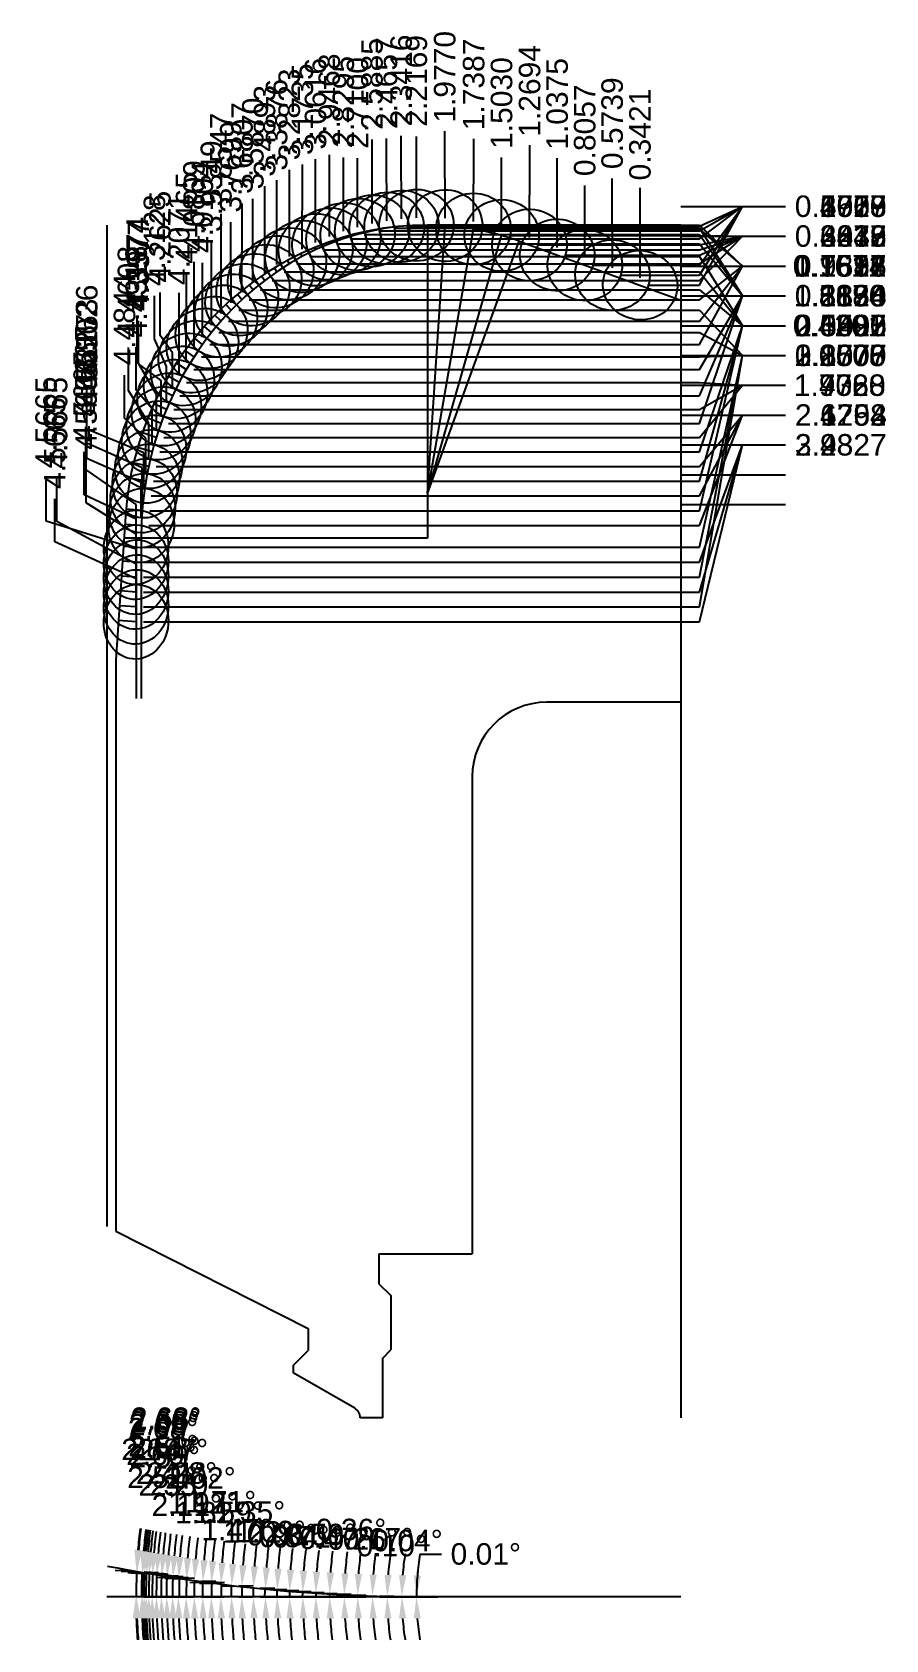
# Model space of a CAD drawing. Header units: inches. Extents: x -5.4 to 1.7, y -12 to 1.5.
import ezdxf

# ---------------------------------------------------------------- set-up
doc = ezdxf.new("R2010")
doc.units = ezdxf.units.IN
doc.header["$MEASUREMENT"] = 0
for name, color, linetype, true_color in [('Blade_1', 30, 'Continuous', 0xff7f00), ('Blade_2', 7, 'Continuous', 0xcccc00), ('Blade_3', 7, 'Continuous', 0x00cc00), ('Blade_4', 7, 'Continuous', 0x00cccc), ('Blade_5', 7, 'Continuous', 0x0066cc), ('Blade_6', 190, 'Continuous', 0x7f00ff)]:
    doc.layers.add(name, color=color, linetype=linetype, true_color=true_color)
doc.styles.get("Standard").update_dxf_attribs({"font": 'arial.ttf'})
doc.dimstyles.get("Standard").update_dxf_attribs({"dimtxt": 0.18, "dimasz": 0.18, "dimexe": 0.18, "dimexo": 0.0625, "dimgap": 0.09, "dimtad": 0, "dimtih": 1, "dimtoh": 1, "dimdec": 4, "dimzin": 0, "dimdsep": 46, "dimtxsty": 'Standard', "dimcen": 0.09, "dimadec": 0, "dimazin": 0, "dimtfac": 1, "dimtdec": 4, "dimtofl": 0, "dimtmove": 0, "dimatfit": 3, "dimfxl": 1, "dimtolj": 1, "dimtzin": 0, "dimarcsym": 0})

msp = doc.modelspace()

# ---------------------------------------------------------------- blocks, each defined once
blk = doc.blocks.new('*D9')
at = {"layer": 'Blade_1', "color": 0, "lineweight": -2, "transparency": 16777216}
for p, q in [((-0.343, -0.204), (-0.343, 0.156)), ((-0.342, -0.301), (-0.343, -0.204)), ((-0.342, -0.598), (-0.342, -0.301))]:
    blk.add_line(p, q, dxfattribs=at)
at = {"layer": 'Defpoints', "color": 0, "transparency": 16777216}
for p in [(-0.343, 0.156), (0, 0), (-0.342, -0.661)]:
    blk.add_point(p, dxfattribs=at)
at = {"layer": 'Blade_1', "color": 0, "transparency": 16777216, "insert": (-0.343, 0.602), "char_height": 0.18, "attachment_point": 5, "rotation": 90}
blk.add_mtext('\\A1;0.3421', dxfattribs=at)
blk = doc.blocks.new('*D10')
at = {"layer": 'Blade_1', "color": 0, "lineweight": -2, "transparency": 16777216}
for p, q in [((-1.037, 0.043), (-1.037, 0.403)), ((-1.038, -0.048), (-1.037, 0.043)), ((-1.038, -0.345), (-1.038, -0.048))]:
    blk.add_line(p, q, dxfattribs=at)
at = {"layer": 'Defpoints', "color": 0, "transparency": 16777216}
for p in [(-1.037, 0.403), (0, 0), (-1.038, -0.408)]:
    blk.add_point(p, dxfattribs=at)
at = {"layer": 'Blade_1', "color": 0, "transparency": 16777216, "insert": (-1.037, 0.859), "char_height": 0.18, "attachment_point": 5, "rotation": 90}
blk.add_mtext('\\A1;1.0375', dxfattribs=at)
blk = doc.blocks.new('*D11')
at = {"layer": 'Blade_1', "color": 0, "lineweight": -2, "transparency": 16777216}
for p, q in [((-1.737, 0.207), (-1.737, 0.567)), ((-1.739, 0.17), (-1.737, 0.207)), ((-1.739, -0.127), (-1.739, 0.17))]:
    blk.add_line(p, q, dxfattribs=at)
at = {"layer": 'Defpoints', "color": 0, "transparency": 16777216}
for p in [(-1.737, 0.567), (0, 0), (-1.739, -0.19)]:
    blk.add_point(p, dxfattribs=at)
at = {"layer": 'Blade_1', "color": 0, "transparency": 16777216, "insert": (-1.737, 1.022), "char_height": 0.18, "attachment_point": 5, "rotation": 90}
blk.add_mtext('\\A1;1.7387', dxfattribs=at)
blk = doc.blocks.new('*D12')
at = {"layer": 'Blade_1', "color": 0, "lineweight": -2, "transparency": 16777216}
for p, q in [((-2.467, 0.208), (-2.467, 0.568)), ((-2.466, 0.177), (-2.467, 0.208)), ((-2.466, -0.12), (-2.466, 0.177))]:
    blk.add_line(p, q, dxfattribs=at)
at = {"layer": 'Defpoints', "color": 0, "transparency": 16777216}
for p in [(-2.467, 0.568), (0, 0), (-2.466, -0.183)]:
    blk.add_point(p, dxfattribs=at)
at = {"layer": 'Blade_1', "color": 0, "transparency": 16777216, "insert": (-2.467, 1.033), "char_height": 0.18, "attachment_point": 5, "rotation": 90}
blk.add_mtext('\\A1;2.4657', dxfattribs=at)
blk = doc.blocks.new('*D13')
at = {"layer": 'Blade_1', "color": 0, "lineweight": -2, "transparency": 16777216}
for p, q in [((-3.172, -0.01), (-3.172, 0.35)), ((-3.174, -0.06), (-3.172, -0.01)), ((-3.174, -0.358), (-3.174, -0.06))]:
    blk.add_line(p, q, dxfattribs=at)
at = {"layer": 'Defpoints', "color": 0, "transparency": 16777216}
for p in [(-3.172, 0.35), (0, 0), (-3.174, -0.42)]:
    blk.add_point(p, dxfattribs=at)
at = {"layer": 'Blade_1', "color": 0, "transparency": 16777216, "insert": (-3.172, 0.814), "char_height": 0.18, "attachment_point": 5, "rotation": 90}
blk.add_mtext('\\A1;3.1735', dxfattribs=at)
blk = doc.blocks.new('*D14')
at = {"layer": 'Blade_1', "color": 0, "lineweight": -2, "transparency": 16777216}
for p, q in [((-3.772, -0.491), (-3.772, -0.131)), ((-3.77, -0.51), (-3.772, -0.491)), ((-3.77, -0.808), (-3.77, -0.51))]:
    blk.add_line(p, q, dxfattribs=at)
at = {"layer": 'Defpoints', "color": 0, "transparency": 16777216}
for p in [(0, 0), (-3.772, -0.131), (-3.77, -0.87)]:
    blk.add_point(p, dxfattribs=at)
at = {"layer": 'Blade_1', "color": 0, "transparency": 16777216, "insert": (-3.772, 0.332), "char_height": 0.18, "attachment_point": 5, "rotation": 90}
blk.add_mtext('\\A1;3.7699', dxfattribs=at)
blk = doc.blocks.new('*D15')
at = {"layer": 'Blade_1', "color": 0, "lineweight": -2, "transparency": 16777216}
for p, q in [((-4.207, -1.085), (-4.207, -0.725)), ((-4.207, -1.116), (-4.207, -1.085)), ((-4.207, -1.414), (-4.207, -1.116))]:
    blk.add_line(p, q, dxfattribs=at)
at = {"layer": 'Defpoints', "color": 0, "transparency": 16777216}
for p in [(0, 0), (-4.207, -0.725), (-4.207, -1.476)]:
    blk.add_point(p, dxfattribs=at)
at = {"layer": 'Blade_1', "color": 0, "transparency": 16777216, "insert": (-4.207, -0.275), "char_height": 0.18, "attachment_point": 5, "rotation": 90}
blk.add_mtext('\\A1;4.2071', dxfattribs=at)
blk = doc.blocks.new('*D16')
at = {"layer": 'Blade_1', "color": 0, "lineweight": -2, "transparency": 16777216}
for p, q in [((-4.63, -1.543), (-4.63, -1.183)), ((-4.461, -1.82), (-4.63, -1.543)), ((-4.461, -2.117), (-4.461, -1.82))]:
    blk.add_line(p, q, dxfattribs=at)
at = {"layer": 'Defpoints', "color": 0, "transparency": 16777216}
for p in [(0, 0), (-4.63, -1.183), (-4.461, -2.18)]:
    blk.add_point(p, dxfattribs=at)
at = {"layer": 'Blade_1', "color": 0, "transparency": 16777216, "insert": (-4.63, -0.716), "char_height": 0.18, "attachment_point": 5, "rotation": 90}
blk.add_mtext('\\A1;4.4608', dxfattribs=at)
blk = doc.blocks.new('*D17')
at = {"layer": 'Blade_1', "color": 0, "lineweight": -2, "transparency": 16777216}
for p, q in [((-5.001, -2.418), (-5.001, -2.058)), ((-4.567, -2.623), (-5.001, -2.418)), ((-4.567, -2.92), (-4.567, -2.623))]:
    blk.add_line(p, q, dxfattribs=at)
at = {"layer": 'Defpoints', "color": 0, "transparency": 16777216}
for p in [(0, 0), (-5.001, -2.058), (-4.567, -2.983)]:
    blk.add_point(p, dxfattribs=at)
at = {"layer": 'Blade_1', "color": 0, "transparency": 16777216, "insert": (-5.001, -1.59), "char_height": 0.18, "attachment_point": 5, "rotation": 90}
blk.add_mtext('\\A1;4.5665', dxfattribs=at)
blk = doc.blocks.new('*D18')
at = {"layer": 'Blade_1', "color": 0, "lineweight": -2, "transparency": 16777216}
for p, q in [((0.155, -0.661), (0.515, 0)), ((0.515, 0), (0.875, 0)), ((-0.28, -0.661), (0.155, -0.661))]:
    blk.add_line(p, q, dxfattribs=at)
at = {"layer": 'Defpoints', "color": 0, "transparency": 16777216}
for p in [(0, 0), (0.875, 0), (-0.342, -0.661)]:
    blk.add_point(p, dxfattribs=at)
at = {"layer": 'Blade_1', "color": 0, "transparency": 16777216, "insert": (1.339, 0), "char_height": 0.18, "attachment_point": 5}
blk.add_mtext('\\A1;0.6608', dxfattribs=at)
blk = doc.blocks.new('*D19')
at = {"layer": 'Blade_1', "color": 0, "lineweight": -2, "transparency": 16777216}
for p, q in [((0.155, -0.408), (0.515, -0.25)), ((0.515, -0.25), (0.875, -0.25)), ((-0.975, -0.408), (0.155, -0.408))]:
    blk.add_line(p, q, dxfattribs=at)
at = {"layer": 'Defpoints', "color": 0, "transparency": 16777216}
for p in [(0, 0), (0.875, -0.25), (-1.038, -0.408)]:
    blk.add_point(p, dxfattribs=at)
at = {"layer": 'Blade_1', "color": 0, "transparency": 16777216, "insert": (1.339, -0.25), "char_height": 0.18, "attachment_point": 5}
blk.add_mtext('\\A1;0.4076', dxfattribs=at)
blk = doc.blocks.new('*D20')
at = {"layer": 'Blade_1', "color": 0, "lineweight": -2, "transparency": 16777216}
for p, q in [((-1.676, -0.19), (0.155, -0.19)), ((0.155, -0.19), (0.515, -0.5)), ((0.515, -0.5), (0.875, -0.5))]:
    blk.add_line(p, q, dxfattribs=at)
at = {"layer": 'Defpoints', "color": 0, "transparency": 16777216}
for p in [(0, 0), (-1.739, -0.19), (0.875, -0.5)]:
    blk.add_point(p, dxfattribs=at)
at = {"layer": 'Blade_1', "color": 0, "transparency": 16777216, "insert": (1.339, -0.5), "char_height": 0.18, "attachment_point": 5}
blk.add_mtext('\\A1;0.1897', dxfattribs=at)
blk = doc.blocks.new('*D21')
at = {"layer": 'Blade_1', "color": 0, "lineweight": -2, "transparency": 16777216}
for p, q in [((-2.403, -0.183), (0.155, -0.183)), ((0.155, -0.183), (0.515, -0.75)), ((0.515, -0.75), (0.875, -0.75))]:
    blk.add_line(p, q, dxfattribs=at)
at = {"layer": 'Defpoints', "color": 0, "transparency": 16777216}
for p in [(0, 0), (-2.466, -0.183), (0.875, -0.75)]:
    blk.add_point(p, dxfattribs=at)
at = {"layer": 'Blade_1', "color": 0, "transparency": 16777216, "insert": (1.339, -0.75), "char_height": 0.18, "attachment_point": 5}
blk.add_mtext('\\A1;0.1828', dxfattribs=at)
blk = doc.blocks.new('*D22')
at = {"layer": 'Blade_1', "color": 0, "lineweight": -2, "transparency": 16777216}
for p, q in [((-3.111, -0.42), (0.155, -0.42)), ((0.155, -0.42), (0.515, -1)), ((0.515, -1), (0.875, -1))]:
    blk.add_line(p, q, dxfattribs=at)
at = {"layer": 'Defpoints', "color": 0, "transparency": 16777216}
for p in [(0, 0), (-3.174, -0.42), (0.875, -1)]:
    blk.add_point(p, dxfattribs=at)
at = {"layer": 'Blade_1', "color": 0, "transparency": 16777216, "insert": (1.321, -1), "char_height": 0.18, "attachment_point": 5}
blk.add_mtext('\\A1;0.4201', dxfattribs=at)
blk = doc.blocks.new('*D23')
at = {"layer": 'Blade_1', "color": 0, "lineweight": -2, "transparency": 16777216}
for p, q in [((-3.707, -0.87), (0.155, -0.87)), ((0.155, -0.87), (0.515, -1.25)), ((0.515, -1.25), (0.875, -1.25))]:
    blk.add_line(p, q, dxfattribs=at)
at = {"layer": 'Defpoints', "color": 0, "transparency": 16777216}
for p in [(0, 0), (-3.77, -0.87), (0.875, -1.25)]:
    blk.add_point(p, dxfattribs=at)
at = {"layer": 'Blade_1', "color": 0, "transparency": 16777216, "insert": (1.338, -1.25), "char_height": 0.18, "attachment_point": 5}
blk.add_mtext('\\A1;0.8700', dxfattribs=at)
blk = doc.blocks.new('*D24')
at = {"layer": 'Blade_1', "color": 0, "lineweight": -2, "transparency": 16777216}
for p, q in [((-4.145, -1.476), (0.155, -1.476)), ((0.155, -1.476), (0.515, -1.5)), ((0.515, -1.5), (0.875, -1.5))]:
    blk.add_line(p, q, dxfattribs=at)
at = {"layer": 'Defpoints', "color": 0, "transparency": 16777216}
for p in [(0, 0), (-4.207, -1.476), (0.875, -1.5)]:
    blk.add_point(p, dxfattribs=at)
at = {"layer": 'Blade_1', "color": 0, "transparency": 16777216, "insert": (1.33, -1.5), "char_height": 0.18, "attachment_point": 5}
blk.add_mtext('\\A1;1.4763', dxfattribs=at)
blk = doc.blocks.new('*D25')
at = {"layer": 'Blade_1', "color": 0, "lineweight": -2, "transparency": 16777216}
for p, q in [((0.155, -2.18), (0.515, -1.75)), ((0.515, -1.75), (0.875, -1.75)), ((-4.398, -2.18), (0.155, -2.18))]:
    blk.add_line(p, q, dxfattribs=at)
at = {"layer": 'Defpoints', "color": 0, "transparency": 16777216}
for p in [(0, 0), (0.875, -1.75), (-4.461, -2.18)]:
    blk.add_point(p, dxfattribs=at)
at = {"layer": 'Blade_1', "color": 0, "transparency": 16777216, "insert": (1.34, -1.75), "char_height": 0.18, "attachment_point": 5}
blk.add_mtext('\\A1;2.1798', dxfattribs=at)
blk = doc.blocks.new('*D26')
at = {"layer": 'Blade_1', "color": 0, "lineweight": -2, "transparency": 16777216}
for p, q in [((0.155, -2.983), (0.515, -2)), ((0.515, -2), (0.875, -2)), ((-4.504, -2.983), (0.155, -2.983))]:
    blk.add_line(p, q, dxfattribs=at)
at = {"layer": 'Defpoints', "color": 0, "transparency": 16777216}
for p in [(0, 0), (0.875, -2), (-4.567, -2.983)]:
    blk.add_point(p, dxfattribs=at)
at = {"layer": 'Blade_1', "color": 0, "transparency": 16777216, "insert": (1.34, -2), "char_height": 0.18, "attachment_point": 5}
blk.add_mtext('\\A1;2.9827', dxfattribs=at)
blk = doc.blocks.new('*D27')
at = {"layer": 'Blade_2', "color": 0, "lineweight": -2, "transparency": 16777216}
for p, q in [((0.155, -0.167), (0.515, 0)), ((0.515, 0), (0.875, 0)), ((-2.279, -0.167), (0.155, -0.167))]:
    blk.add_line(p, q, dxfattribs=at)
at = {"layer": 'Defpoints', "color": 0, "transparency": 16777216}
for p in [(0, 0), (0.875, 0), (-2.342, -0.167)]:
    blk.add_point(p, dxfattribs=at)
at = {"layer": 'Blade_2', "color": 0, "transparency": 16777216, "insert": (1.338, 0), "char_height": 0.18, "attachment_point": 5}
blk.add_mtext('\\A1;0.1670', dxfattribs=at)
blk = doc.blocks.new('*D28')
at = {"layer": 'Blade_2', "color": 0, "lineweight": -2, "transparency": 16777216}
for p, q in [((0.155, -0.364), (0.515, -0.25)), ((0.515, -0.25), (0.875, -0.25)), ((-2.999, -0.364), (0.155, -0.364))]:
    blk.add_line(p, q, dxfattribs=at)
at = {"layer": 'Defpoints', "color": 0, "transparency": 16777216}
for p in [(0, 0), (0.875, -0.25), (-3.062, -0.364)]:
    blk.add_point(p, dxfattribs=at)
at = {"layer": 'Blade_2', "color": 0, "transparency": 16777216, "insert": (1.339, -0.25), "char_height": 0.18, "attachment_point": 5}
blk.add_mtext('\\A1;0.3645', dxfattribs=at)
blk = doc.blocks.new('*D29')
at = {"layer": 'Blade_2', "color": 0, "lineweight": -2, "transparency": 16777216}
for p, q in [((0.155, -0.783), (0.515, -0.5)), ((0.515, -0.5), (0.875, -0.5)), ((-3.618, -0.783), (0.155, -0.783))]:
    blk.add_line(p, q, dxfattribs=at)
at = {"layer": 'Defpoints', "color": 0, "transparency": 16777216}
for p in [(0, 0), (0.875, -0.5), (-3.681, -0.783)]:
    blk.add_point(p, dxfattribs=at)
at = {"layer": 'Blade_2', "color": 0, "transparency": 16777216, "insert": (1.339, -0.5), "char_height": 0.18, "attachment_point": 5}
blk.add_mtext('\\A1;0.7826', dxfattribs=at)
blk = doc.blocks.new('*D30')
at = {"layer": 'Blade_2', "color": 0, "lineweight": -2, "transparency": 16777216}
for p, q in [((0.155, -1.367), (0.515, -0.75)), ((0.515, -0.75), (0.875, -0.75)), ((-4.084, -1.367), (0.155, -1.367))]:
    blk.add_line(p, q, dxfattribs=at)
at = {"layer": 'Defpoints', "color": 0, "transparency": 16777216}
for p in [(0, 0), (0.875, -0.75), (-4.147, -1.367)]:
    blk.add_point(p, dxfattribs=at)
at = {"layer": 'Blade_2', "color": 0, "transparency": 16777216, "insert": (1.33, -0.75), "char_height": 0.18, "attachment_point": 5}
blk.add_mtext('\\A1;1.3670', dxfattribs=at)
blk = doc.blocks.new('*D31')
at = {"layer": 'Blade_2', "color": 0, "lineweight": -2, "transparency": 16777216}
for p, q in [((0.155, -2.058), (0.515, -1)), ((0.515, -1), (0.875, -1)), ((-4.369, -2.058), (0.155, -2.058))]:
    blk.add_line(p, q, dxfattribs=at)
at = {"layer": 'Defpoints', "color": 0, "transparency": 16777216}
for p in [(0, 0), (0.875, -1), (-4.432, -2.058)]:
    blk.add_point(p, dxfattribs=at)
at = {"layer": 'Blade_2', "color": 0, "transparency": 16777216, "insert": (1.339, -1), "char_height": 0.18, "attachment_point": 5}
blk.add_mtext('\\A1;2.0582', dxfattribs=at)
blk = doc.blocks.new('*D32')
at = {"layer": 'Blade_2', "color": 0, "lineweight": -2, "transparency": 16777216}
for p, q in [((0.155, -2.858), (0.515, -1.25)), ((0.515, -1.25), (0.875, -1.25)), ((-4.504, -2.858), (0.155, -2.858))]:
    blk.add_line(p, q, dxfattribs=at)
at = {"layer": 'Defpoints', "color": 0, "transparency": 16777216}
for p in [(0, 0), (0.875, -1.25), (-4.567, -2.858)]:
    blk.add_point(p, dxfattribs=at)
at = {"layer": 'Blade_2', "color": 0, "transparency": 16777216, "insert": (1.34, -1.25), "char_height": 0.18, "attachment_point": 5}
blk.add_mtext('\\A1;2.8577', dxfattribs=at)
blk = doc.blocks.new('*D33')
at = {"layer": 'Blade_2', "color": 0, "lineweight": -2, "transparency": 16777216}
for p, q in [((-2.344, 0.231), (-2.344, 0.591)), ((-2.342, 0.193), (-2.344, 0.231)), ((-2.342, -0.104), (-2.342, 0.193))]:
    blk.add_line(p, q, dxfattribs=at)
at = {"layer": 'Defpoints', "color": 0, "transparency": 16777216}
for p in [(-2.344, 0.591), (0, 0), (-2.342, -0.167)]:
    blk.add_point(p, dxfattribs=at)
at = {"layer": 'Blade_2', "color": 0, "transparency": 16777216, "insert": (-2.344, 1.056), "char_height": 0.18, "attachment_point": 5, "rotation": 90}
blk.add_mtext('\\A1;2.3416', dxfattribs=at)
blk = doc.blocks.new('*D34')
at = {"layer": 'Blade_2', "color": 0, "lineweight": -2, "transparency": 16777216}
for p, q in [((-3.062, 0.037), (-3.062, 0.397)), ((-3.062, -0.004), (-3.062, 0.037)), ((-3.062, -0.302), (-3.062, -0.004))]:
    blk.add_line(p, q, dxfattribs=at)
at = {"layer": 'Defpoints', "color": 0, "transparency": 16777216}
for p in [(-3.062, 0.397), (0, 0), (-3.062, -0.364)]:
    blk.add_point(p, dxfattribs=at)
at = {"layer": 'Blade_2', "color": 0, "transparency": 16777216, "insert": (-3.062, 0.86), "char_height": 0.18, "attachment_point": 5, "rotation": 90}
blk.add_mtext('\\A1;3.0616', dxfattribs=at)
blk = doc.blocks.new('*D35')
at = {"layer": 'Blade_2', "color": 0, "lineweight": -2, "transparency": 16777216}
for p, q in [((-3.678, -0.335), (-3.678, 0.025)), ((-3.681, -0.423), (-3.678, -0.335)), ((-3.681, -0.72), (-3.681, -0.423))]:
    blk.add_line(p, q, dxfattribs=at)
at = {"layer": 'Defpoints', "color": 0, "transparency": 16777216}
for p in [(-3.678, 0.025), (0, 0), (-3.681, -0.783)]:
    blk.add_point(p, dxfattribs=at)
at = {"layer": 'Blade_2', "color": 0, "transparency": 16777216, "insert": (-3.678, 0.489), "char_height": 0.18, "attachment_point": 5, "rotation": 90}
blk.add_mtext('\\A1;3.6807', dxfattribs=at)
blk = doc.blocks.new('*D36')
at = {"layer": 'Blade_2', "color": 0, "lineweight": -2, "transparency": 16777216}
for p, q in [((-4.143, -0.925), (-4.143, -0.565)), ((-4.147, -1.007), (-4.143, -0.925)), ((-4.147, -1.304), (-4.147, -1.007))]:
    blk.add_line(p, q, dxfattribs=at)
at = {"layer": 'Defpoints', "color": 0, "transparency": 16777216}
for p in [(0, 0), (-4.143, -0.565), (-4.147, -1.367)]:
    blk.add_point(p, dxfattribs=at)
at = {"layer": 'Blade_2', "color": 0, "transparency": 16777216, "insert": (-4.143, -0.097), "char_height": 0.18, "attachment_point": 5, "rotation": 90}
blk.add_mtext('\\A1;4.1465', dxfattribs=at)
blk = doc.blocks.new('*D37')
at = {"layer": 'Blade_2', "color": 0, "lineweight": -2, "transparency": 16777216}
for p, q in [((-4.565, -1.541), (-4.565, -1.181)), ((-4.432, -1.698), (-4.565, -1.541)), ((-4.432, -1.996), (-4.432, -1.698))]:
    blk.add_line(p, q, dxfattribs=at)
at = {"layer": 'Defpoints', "color": 0, "transparency": 16777216}
for p in [(0, 0), (-4.565, -1.181), (-4.432, -2.058)]:
    blk.add_point(p, dxfattribs=at)
at = {"layer": 'Blade_2', "color": 0, "transparency": 16777216, "insert": (-4.565, -0.713), "char_height": 0.18, "attachment_point": 5, "rotation": 90}
blk.add_mtext('\\A1;4.4318', dxfattribs=at)
blk = doc.blocks.new('*D38')
at = {"layer": 'Blade_2', "color": 0, "lineweight": -2, "transparency": 16777216}
for p, q in [((-4.987, -2.207), (-4.987, -1.847)), ((-4.567, -2.498), (-4.987, -2.207)), ((-4.567, -2.795), (-4.567, -2.498))]:
    blk.add_line(p, q, dxfattribs=at)
at = {"layer": 'Defpoints', "color": 0, "transparency": 16777216}
for p in [(0, 0), (-4.987, -1.847), (-4.567, -2.858)]:
    blk.add_point(p, dxfattribs=at)
at = {"layer": 'Blade_2', "color": 0, "transparency": 16777216, "insert": (-4.987, -1.379), "char_height": 0.18, "attachment_point": 5, "rotation": 90}
blk.add_mtext('\\A1;4.5665', dxfattribs=at)
blk = doc.blocks.new('*D39')
at = {"layer": 'Blade_3', "color": 0, "lineweight": -2, "transparency": 16777216}
for p, q in [((0.155, -0.576), (0.515, 0)), ((0.515, 0), (0.875, 0)), ((-0.511, -0.576), (0.155, -0.576))]:
    blk.add_line(p, q, dxfattribs=at)
at = {"layer": 'Defpoints', "color": 0, "transparency": 16777216}
for p in [(0, 0), (0.875, 0), (-0.574, -0.576)]:
    blk.add_point(p, dxfattribs=at)
at = {"layer": 'Blade_3', "color": 0, "transparency": 16777216, "insert": (1.339, 0), "char_height": 0.18, "attachment_point": 5}
blk.add_mtext('\\A1;0.5763', dxfattribs=at)
blk = doc.blocks.new('*D40')
at = {"layer": 'Blade_3', "color": 0, "lineweight": -2, "transparency": 16777216}
for p, q in [((0.155, -0.323), (0.515, -0.25)), ((0.515, -0.25), (0.875, -0.25)), ((-1.207, -0.323), (0.155, -0.323))]:
    blk.add_line(p, q, dxfattribs=at)
at = {"layer": 'Defpoints', "color": 0, "transparency": 16777216}
for p in [(0, 0), (0.875, -0.25), (-1.269, -0.323)]:
    blk.add_point(p, dxfattribs=at)
at = {"layer": 'Blade_3', "color": 0, "transparency": 16777216, "insert": (1.338, -0.25), "char_height": 0.18, "attachment_point": 5}
blk.add_mtext('\\A1;0.3232', dxfattribs=at)
blk = doc.blocks.new('*D41')
at = {"layer": 'Blade_3', "color": 0, "lineweight": -2, "transparency": 16777216}
for p, q in [((-1.914, -0.161), (0.155, -0.161)), ((0.155, -0.161), (0.515, -0.5)), ((0.515, -0.5), (0.875, -0.5))]:
    blk.add_line(p, q, dxfattribs=at)
at = {"layer": 'Defpoints', "color": 0, "transparency": 16777216}
for p in [(0, 0), (-1.977, -0.161), (0.875, -0.5)]:
    blk.add_point(p, dxfattribs=at)
at = {"layer": 'Blade_3', "color": 0, "transparency": 16777216, "insert": (1.321, -0.5), "char_height": 0.18, "attachment_point": 5}
blk.add_mtext('\\A1;0.1611', dxfattribs=at)
blk = doc.blocks.new('*D42')
at = {"layer": 'Blade_3', "color": 0, "lineweight": -2, "transparency": 16777216}
for p, q in [((-2.647, -0.235), (0.155, -0.235)), ((0.155, -0.235), (0.515, -0.75)), ((0.515, -0.75), (0.875, -0.75))]:
    blk.add_line(p, q, dxfattribs=at)
at = {"layer": 'Defpoints', "color": 0, "transparency": 16777216}
for p in [(0, 0), (-2.71, -0.235), (0.875, -0.75)]:
    blk.add_point(p, dxfattribs=at)
at = {"layer": 'Blade_3', "color": 0, "transparency": 16777216, "insert": (1.338, -0.75), "char_height": 0.18, "attachment_point": 5}
blk.add_mtext('\\A1;0.2354', dxfattribs=at)
blk = doc.blocks.new('*D43')
at = {"layer": 'Blade_3', "color": 0, "lineweight": -2, "transparency": 16777216}
for p, q in [((-3.325, -0.549), (0.155, -0.549)), ((0.155, -0.549), (0.515, -1)), ((0.515, -1), (0.875, -1))]:
    blk.add_line(p, q, dxfattribs=at)
at = {"layer": 'Defpoints', "color": 0, "transparency": 16777216}
for p in [(0, 0), (-3.388, -0.549), (0.875, -1)]:
    blk.add_point(p, dxfattribs=at)
at = {"layer": 'Blade_3', "color": 0, "transparency": 16777216, "insert": (1.338, -1), "char_height": 0.18, "attachment_point": 5}
blk.add_mtext('\\A1;0.5490', dxfattribs=at)
blk = doc.blocks.new('*D44')
at = {"layer": 'Blade_3', "color": 0, "lineweight": -2, "transparency": 16777216}
for p, q in [((-3.872, -1.058), (0.155, -1.058)), ((0.155, -1.058), (0.515, -1.25)), ((0.515, -1.25), (0.875, -1.25))]:
    blk.add_line(p, q, dxfattribs=at)
at = {"layer": 'Defpoints', "color": 0, "transparency": 16777216}
for p in [(0, 0), (-3.935, -1.058), (0.875, -1.25)]:
    blk.add_point(p, dxfattribs=at)
at = {"layer": 'Blade_3', "color": 0, "transparency": 16777216, "insert": (1.33, -1.25), "char_height": 0.18, "attachment_point": 5}
blk.add_mtext('\\A1;1.0578', dxfattribs=at)
blk = doc.blocks.new('*D45')
at = {"layer": 'Blade_3', "color": 0, "lineweight": -2, "transparency": 16777216}
for p, q in [((0.155, -1.703), (0.515, -1.5)), ((0.515, -1.5), (0.875, -1.5)), ((-4.25, -1.703), (0.155, -1.703))]:
    blk.add_line(p, q, dxfattribs=at)
at = {"layer": 'Defpoints', "color": 0, "transparency": 16777216}
for p in [(0, 0), (0.875, -1.5), (-4.313, -1.703)]:
    blk.add_point(p, dxfattribs=at)
at = {"layer": 'Blade_3', "color": 0, "transparency": 16777216, "insert": (1.33, -1.5), "char_height": 0.18, "attachment_point": 5}
blk.add_mtext('\\A1;1.7028', dxfattribs=at)
blk = doc.blocks.new('*D46')
at = {"layer": 'Blade_3', "color": 0, "lineweight": -2, "transparency": 16777216}
for p, q in [((0.155, -2.426), (0.515, -1.75)), ((0.515, -1.75), (0.875, -1.75)), ((-4.44, -2.426), (0.155, -2.426))]:
    blk.add_line(p, q, dxfattribs=at)
at = {"layer": 'Defpoints', "color": 0, "transparency": 16777216}
for p in [(0, 0), (0.875, -1.75), (-4.503, -2.426)]:
    blk.add_point(p, dxfattribs=at)
at = {"layer": 'Blade_3', "color": 0, "transparency": 16777216, "insert": (1.339, -1.75), "char_height": 0.18, "attachment_point": 5}
blk.add_mtext('\\A1;2.4262', dxfattribs=at)
blk = doc.blocks.new('*D47')
at = {"layer": 'Blade_3', "color": 0, "lineweight": -2, "transparency": 16777216}
for p, q in [((0.155, -3.233), (0.515, -2)), ((0.515, -2), (0.875, -2)), ((-4.504, -3.233), (0.155, -3.233))]:
    blk.add_line(p, q, dxfattribs=at)
at = {"layer": 'Defpoints', "color": 0, "transparency": 16777216}
for p in [(0, 0), (0.875, -2), (-4.567, -3.233)]:
    blk.add_point(p, dxfattribs=at)
at = {"layer": 'Blade_3', "color": 0, "transparency": 16777216, "insert": (1.339, -2), "char_height": 0.18, "attachment_point": 5}
blk.add_mtext('\\A1;3.2327', dxfattribs=at)
blk = doc.blocks.new('*D48')
at = {"layer": 'Blade_3', "color": 0, "lineweight": -2, "transparency": 16777216}
for p, q in [((-0.576, -0.127), (-0.576, 0.233)), ((-0.574, -0.216), (-0.576, -0.127)), ((-0.574, -0.514), (-0.574, -0.216))]:
    blk.add_line(p, q, dxfattribs=at)
at = {"layer": 'Defpoints', "color": 0, "transparency": 16777216}
for p in [(-0.576, 0.233), (0, 0), (-0.574, -0.576)]:
    blk.add_point(p, dxfattribs=at)
at = {"layer": 'Blade_3', "color": 0, "transparency": 16777216, "insert": (-0.576, 0.697), "char_height": 0.18, "attachment_point": 5, "rotation": 90}
blk.add_mtext('\\A1;0.5739', dxfattribs=at)
blk = doc.blocks.new('*D49')
at = {"layer": 'Blade_3', "color": 0, "lineweight": -2, "transparency": 16777216}
for p, q in [((-1.268, 0.153), (-1.268, 0.513)), ((-1.269, 0.037), (-1.268, 0.153)), ((-1.269, -0.261), (-1.269, 0.037))]:
    blk.add_line(p, q, dxfattribs=at)
at = {"layer": 'Defpoints', "color": 0, "transparency": 16777216}
for p in [(-1.268, 0.513), (0, 0), (-1.269, -0.323)]:
    blk.add_point(p, dxfattribs=at)
at = {"layer": 'Blade_3', "color": 0, "transparency": 16777216, "insert": (-1.268, 0.968), "char_height": 0.18, "attachment_point": 5, "rotation": 90}
blk.add_mtext('\\A1;1.2694', dxfattribs=at)
blk = doc.blocks.new('*D50')
at = {"layer": 'Blade_3', "color": 0, "lineweight": -2, "transparency": 16777216}
for p, q in [((-1.979, 0.271), (-1.979, 0.631)), ((-1.977, 0.199), (-1.979, 0.271)), ((-1.977, -0.099), (-1.977, 0.199))]:
    blk.add_line(p, q, dxfattribs=at)
at = {"layer": 'Defpoints', "color": 0, "transparency": 16777216}
for p in [(-1.979, 0.631), (0, 0), (-1.977, -0.161)]:
    blk.add_point(p, dxfattribs=at)
at = {"layer": 'Blade_3', "color": 0, "transparency": 16777216, "insert": (-1.979, 1.086), "char_height": 0.18, "attachment_point": 5, "rotation": 90}
blk.add_mtext('\\A1;1.9770', dxfattribs=at)
blk = doc.blocks.new('*D51')
at = {"layer": 'Blade_3', "color": 0, "lineweight": -2, "transparency": 16777216}
blk.add_line((-2.71, -0.173), (-2.71, 0.403), dxfattribs=at)
at = {"layer": 'Defpoints', "color": 0, "transparency": 16777216}
for p in [(-2.71, 0.403), (0, 0), (-2.71, -0.235)]:
    blk.add_point(p, dxfattribs=at)
at = {"layer": 'Blade_3', "color": 0, "transparency": 16777216, "insert": (-2.71, 0.867), "char_height": 0.18, "attachment_point": 5, "rotation": 90}
blk.add_mtext('\\A1;2.7100', dxfattribs=at)
blk = doc.blocks.new('*D52')
at = {"layer": 'Blade_3', "color": 0, "lineweight": -2, "transparency": 16777216}
blk.add_line((-3.388, -0.487), (-3.388, 0.22), dxfattribs=at)
at = {"layer": 'Defpoints', "color": 0, "transparency": 16777216}
for p in [(-3.388, 0.22), (0, 0), (-3.388, -0.549)]:
    blk.add_point(p, dxfattribs=at)
at = {"layer": 'Blade_3', "color": 0, "transparency": 16777216, "insert": (-3.388, 0.684), "char_height": 0.18, "attachment_point": 5, "rotation": 90}
blk.add_mtext('\\A1;3.3876', dxfattribs=at)
blk = doc.blocks.new('*D53')
at = {"layer": 'Blade_3', "color": 0, "lineweight": -2, "transparency": 16777216}
blk.add_line((-3.935, -0.995), (-3.935, -0.295), dxfattribs=at)
at = {"layer": 'Defpoints', "color": 0, "transparency": 16777216}
for p in [(0, 0), (-3.935, -0.295), (-3.935, -1.058)]:
    blk.add_point(p, dxfattribs=at)
at = {"layer": 'Blade_3', "color": 0, "transparency": 16777216, "insert": (-3.935, 0.169), "char_height": 0.18, "attachment_point": 5, "rotation": 90}
blk.add_mtext('\\A1;3.9349', dxfattribs=at)
blk = doc.blocks.new('*D54')
at = {"layer": 'Blade_3', "color": 0, "lineweight": -2, "transparency": 16777216}
for p, q in [((-4.412, -1.111), (-4.412, -0.751)), ((-4.313, -1.343), (-4.412, -1.111)), ((-4.313, -1.64), (-4.313, -1.343))]:
    blk.add_line(p, q, dxfattribs=at)
at = {"layer": 'Defpoints', "color": 0, "transparency": 16777216}
for p in [(0, 0), (-4.412, -0.751), (-4.313, -1.703)]:
    blk.add_point(p, dxfattribs=at)
at = {"layer": 'Blade_3', "color": 0, "transparency": 16777216, "insert": (-4.412, -0.284), "char_height": 0.18, "attachment_point": 5, "rotation": 90}
blk.add_mtext('\\A1;4.3128', dxfattribs=at)
blk = doc.blocks.new('*D55')
at = {"layer": 'Blade_3', "color": 0, "lineweight": -2, "transparency": 16777216}
for p, q in [((-4.979, -1.867), (-4.979, -1.507)), ((-4.503, -2.066), (-4.979, -1.867)), ((-4.503, -2.364), (-4.503, -2.066))]:
    blk.add_line(p, q, dxfattribs=at)
at = {"layer": 'Defpoints', "color": 0, "transparency": 16777216}
for p in [(0, 0), (-4.979, -1.507), (-4.503, -2.426)]:
    blk.add_point(p, dxfattribs=at)
at = {"layer": 'Blade_3', "color": 0, "transparency": 16777216, "insert": (-4.979, -1.04), "char_height": 0.18, "attachment_point": 5, "rotation": 90}
blk.add_mtext('\\A1;4.5026', dxfattribs=at)
blk = doc.blocks.new('*D56')
at = {"layer": 'Blade_3', "color": 0, "lineweight": -2, "transparency": 16777216}
for p, q in [((-5.32, -2.639), (-5.32, -2.279)), ((-4.567, -2.873), (-5.32, -2.639)), ((-4.567, -3.17), (-4.567, -2.873))]:
    blk.add_line(p, q, dxfattribs=at)
at = {"layer": 'Defpoints', "color": 0, "transparency": 16777216}
for p in [(0, 0), (-5.32, -2.279), (-4.567, -3.233)]:
    blk.add_point(p, dxfattribs=at)
at = {"layer": 'Blade_3', "color": 0, "transparency": 16777216, "insert": (-5.32, -1.811), "char_height": 0.18, "attachment_point": 5, "rotation": 90}
blk.add_mtext('\\A1;4.5665', dxfattribs=at)
blk = doc.blocks.new('*D57')
at = {"layer": 'Blade_4', "color": 0, "lineweight": -2, "transparency": 16777216}
blk.add_line((-2.589, -0.143), (-2.589, 0.56), dxfattribs=at)
at = {"layer": 'Defpoints', "color": 0, "transparency": 16777216}
for p in [(-2.589, 0.56), (0, 0), (-2.589, -0.206)]:
    blk.add_point(p, dxfattribs=at)
at = {"layer": 'Blade_4', "color": 0, "transparency": 16777216, "insert": (-2.589, 1.026), "char_height": 0.18, "attachment_point": 5, "rotation": 90}
blk.add_mtext('\\A1;2.5885', dxfattribs=at)
blk = doc.blocks.new('*D58')
at = {"layer": 'Blade_4', "color": 0, "lineweight": -2, "transparency": 16777216}
blk.add_line((-3.282, -0.419), (-3.282, 0.307), dxfattribs=at)
at = {"layer": 'Defpoints', "color": 0, "transparency": 16777216}
for p in [(-3.282, 0.307), (0, 0), (-3.282, -0.482)]:
    blk.add_point(p, dxfattribs=at)
at = {"layer": 'Blade_4', "color": 0, "transparency": 16777216, "insert": (-3.282, 0.771), "char_height": 0.18, "attachment_point": 5, "rotation": 90}
blk.add_mtext('\\A1;3.2823', dxfattribs=at)
blk = doc.blocks.new('*D59')
at = {"layer": 'Blade_4', "color": 0, "lineweight": -2, "transparency": 16777216}
blk.add_line((-3.855, -0.899), (-3.855, -0.063), dxfattribs=at)
at = {"layer": 'Defpoints', "color": 0, "transparency": 16777216}
for p in [(0, 0), (-3.855, -0.063), (-3.855, -0.962)]:
    blk.add_point(p, dxfattribs=at)
at = {"layer": 'Blade_4', "color": 0, "transparency": 16777216, "insert": (-3.855, 0.401), "char_height": 0.18, "attachment_point": 5, "rotation": 90}
blk.add_mtext('\\A1;3.8547', dxfattribs=at)
blk = doc.blocks.new('*D60')
at = {"layer": 'Blade_4', "color": 0, "lineweight": -2, "transparency": 16777216}
for p, q in [((-4.365, -1.082), (-4.365, -0.722)), ((-4.263, -1.228), (-4.365, -1.082)), ((-4.263, -1.526), (-4.263, -1.228))]:
    blk.add_line(p, q, dxfattribs=at)
at = {"layer": 'Defpoints', "color": 0, "transparency": 16777216}
for p in [(0, 0), (-4.365, -0.722), (-4.263, -1.588)]:
    blk.add_point(p, dxfattribs=at)
at = {"layer": 'Blade_4', "color": 0, "transparency": 16777216, "insert": (-4.365, -0.254), "char_height": 0.18, "attachment_point": 5, "rotation": 90}
blk.add_mtext('\\A1;4.2625', dxfattribs=at)
blk = doc.blocks.new('*D61')
at = {"layer": 'Blade_4', "color": 0, "lineweight": -2, "transparency": 16777216}
for p, q in [((-4.663, -1.776), (-4.663, -1.416)), ((-4.484, -1.943), (-4.663, -1.776)), ((-4.484, -2.24), (-4.484, -1.943))]:
    blk.add_line(p, q, dxfattribs=at)
at = {"layer": 'Defpoints', "color": 0, "transparency": 16777216}
for p in [(0, 0), (-4.663, -1.416), (-4.484, -2.303)]:
    blk.add_point(p, dxfattribs=at)
at = {"layer": 'Blade_4', "color": 0, "transparency": 16777216, "insert": (-4.663, -0.949), "char_height": 0.18, "attachment_point": 5, "rotation": 90}
blk.add_mtext('\\A1;4.4844', dxfattribs=at)
blk = doc.blocks.new('*D62')
at = {"layer": 'Blade_4', "color": 0, "lineweight": -2, "transparency": 16777216}
for p, q in [((-4.985, -2.484), (-4.985, -2.124)), ((-4.567, -2.748), (-4.985, -2.484)), ((-4.567, -3.045), (-4.567, -2.748))]:
    blk.add_line(p, q, dxfattribs=at)
at = {"layer": 'Defpoints', "color": 0, "transparency": 16777216}
for p in [(0, 0), (-4.985, -2.124), (-4.567, -3.108)]:
    blk.add_point(p, dxfattribs=at)
at = {"layer": 'Blade_4', "color": 0, "transparency": 16777216, "insert": (-4.985, -1.656), "char_height": 0.18, "attachment_point": 5, "rotation": 90}
blk.add_mtext('\\A1;4.5665', dxfattribs=at)
blk = doc.blocks.new('*D63')
at = {"layer": 'Blade_4', "color": 0, "lineweight": -2, "transparency": 16777216}
for p, q in [((0.155, -0.206), (0.515, 0)), ((0.515, 0), (0.875, 0)), ((-2.526, -0.206), (0.155, -0.206))]:
    blk.add_line(p, q, dxfattribs=at)
at = {"layer": 'Defpoints', "color": 0, "transparency": 16777216}
for p in [(0, 0), (0.875, 0), (-2.589, -0.206)]:
    blk.add_point(p, dxfattribs=at)
at = {"layer": 'Blade_4', "color": 0, "transparency": 16777216, "insert": (1.339, 0), "char_height": 0.18, "attachment_point": 5}
blk.add_mtext('\\A1;0.2057', dxfattribs=at)
blk = doc.blocks.new('*D64')
at = {"layer": 'Blade_4', "color": 0, "lineweight": -2, "transparency": 16777216}
for p, q in [((0.155, -0.482), (0.515, -0.25)), ((0.515, -0.25), (0.875, -0.25)), ((-3.22, -0.482), (0.155, -0.482))]:
    blk.add_line(p, q, dxfattribs=at)
at = {"layer": 'Defpoints', "color": 0, "transparency": 16777216}
for p in [(0, 0), (0.875, -0.25), (-3.282, -0.482)]:
    blk.add_point(p, dxfattribs=at)
at = {"layer": 'Blade_4', "color": 0, "transparency": 16777216, "insert": (1.339, -0.25), "char_height": 0.18, "attachment_point": 5}
blk.add_mtext('\\A1;0.4817', dxfattribs=at)
blk = doc.blocks.new('*D65')
at = {"layer": 'Blade_4', "color": 0, "lineweight": -2, "transparency": 16777216}
for p, q in [((0.155, -0.962), (0.515, -0.5)), ((0.515, -0.5), (0.875, -0.5)), ((-3.792, -0.962), (0.155, -0.962))]:
    blk.add_line(p, q, dxfattribs=at)
at = {"layer": 'Defpoints', "color": 0, "transparency": 16777216}
for p in [(0, 0), (0.875, -0.5), (-3.855, -0.962)]:
    blk.add_point(p, dxfattribs=at)
at = {"layer": 'Blade_4', "color": 0, "transparency": 16777216, "insert": (1.339, -0.5), "char_height": 0.18, "attachment_point": 5}
blk.add_mtext('\\A1;0.9618', dxfattribs=at)
blk = doc.blocks.new('*D66')
at = {"layer": 'Blade_4', "color": 0, "lineweight": -2, "transparency": 16777216}
for p, q in [((0.155, -1.588), (0.515, -0.75)), ((0.515, -0.75), (0.875, -0.75)), ((-4.2, -1.588), (0.155, -1.588))]:
    blk.add_line(p, q, dxfattribs=at)
at = {"layer": 'Defpoints', "color": 0, "transparency": 16777216}
for p in [(0, 0), (0.875, -0.75), (-4.263, -1.588)]:
    blk.add_point(p, dxfattribs=at)
at = {"layer": 'Blade_4', "color": 0, "transparency": 16777216, "insert": (1.33, -0.75), "char_height": 0.18, "attachment_point": 5}
blk.add_mtext('\\A1;1.5884', dxfattribs=at)
blk = doc.blocks.new('*D67')
at = {"layer": 'Blade_4', "color": 0, "lineweight": -2, "transparency": 16777216}
for p, q in [((0.155, -2.303), (0.515, -1)), ((0.515, -1), (0.875, -1)), ((-4.422, -2.303), (0.155, -2.303))]:
    blk.add_line(p, q, dxfattribs=at)
at = {"layer": 'Defpoints', "color": 0, "transparency": 16777216}
for p in [(0, 0), (0.875, -1), (-4.484, -2.303)]:
    blk.add_point(p, dxfattribs=at)
at = {"layer": 'Blade_4', "color": 0, "transparency": 16777216, "insert": (1.341, -1), "char_height": 0.18, "attachment_point": 5}
blk.add_mtext('\\A1;2.3025', dxfattribs=at)
blk = doc.blocks.new('*D68')
at = {"layer": 'Blade_4', "color": 0, "lineweight": -2, "transparency": 16777216}
for p, q in [((0.155, -3.108), (0.515, -1.25)), ((0.515, -1.25), (0.875, -1.25)), ((-4.504, -3.108), (0.155, -3.108))]:
    blk.add_line(p, q, dxfattribs=at)
at = {"layer": 'Defpoints', "color": 0, "transparency": 16777216}
for p in [(0, 0), (0.875, -1.25), (-4.567, -3.108)]:
    blk.add_point(p, dxfattribs=at)
at = {"layer": 'Blade_4', "color": 0, "transparency": 16777216, "insert": (1.339, -1.25), "char_height": 0.18, "attachment_point": 5}
blk.add_mtext('\\A1;3.1077', dxfattribs=at)
blk = doc.blocks.new('*D69')
at = {"layer": 'Blade_5', "color": 0, "lineweight": -2, "transparency": 16777216}
for p, q in [((0.155, -0.492), (0.515, 0)), ((0.515, 0), (0.875, 0)), ((-0.743, -0.492), (0.155, -0.492))]:
    blk.add_line(p, q, dxfattribs=at)
at = {"layer": 'Defpoints', "color": 0, "transparency": 16777216}
for p in [(0, 0), (0.875, 0), (-0.806, -0.492)]:
    blk.add_point(p, dxfattribs=at)
at = {"layer": 'Blade_5', "color": 0, "transparency": 16777216, "insert": (1.338, 0), "char_height": 0.18, "attachment_point": 5}
blk.add_mtext('\\A1;0.4920', dxfattribs=at)
blk = doc.blocks.new('*D70')
at = {"layer": 'Blade_5', "color": 0, "lineweight": -2, "transparency": 16777216}
for p, q in [((-1.44, -0.244), (0.155, -0.244)), ((0.155, -0.244), (0.515, -0.25)), ((0.515, -0.25), (0.875, -0.25))]:
    blk.add_line(p, q, dxfattribs=at)
at = {"layer": 'Defpoints', "color": 0, "transparency": 16777216}
for p in [(0, 0), (-1.503, -0.244), (0.875, -0.25)]:
    blk.add_point(p, dxfattribs=at)
at = {"layer": 'Blade_5', "color": 0, "transparency": 16777216, "insert": (1.339, -0.25), "char_height": 0.18, "attachment_point": 5}
blk.add_mtext('\\A1;0.2439', dxfattribs=at)
blk = doc.blocks.new('*D71')
at = {"layer": 'Blade_5', "color": 0, "lineweight": -2, "transparency": 16777216}
for p, q in [((-2.154, -0.158), (0.155, -0.158)), ((0.155, -0.158), (0.515, -0.5)), ((0.515, -0.5), (0.875, -0.5))]:
    blk.add_line(p, q, dxfattribs=at)
at = {"layer": 'Defpoints', "color": 0, "transparency": 16777216}
for p in [(0, 0), (-2.217, -0.158), (0.875, -0.5)]:
    blk.add_point(p, dxfattribs=at)
at = {"layer": 'Blade_5', "color": 0, "transparency": 16777216, "insert": (1.338, -0.5), "char_height": 0.18, "attachment_point": 5}
blk.add_mtext('\\A1;0.1582', dxfattribs=at)
blk = doc.blocks.new('*D72')
at = {"layer": 'Blade_5', "color": 0, "lineweight": -2, "transparency": 16777216}
for p, q in [((-2.884, -0.315), (0.155, -0.315)), ((0.155, -0.315), (0.515, -0.75)), ((0.515, -0.75), (0.875, -0.75))]:
    blk.add_line(p, q, dxfattribs=at)
at = {"layer": 'Defpoints', "color": 0, "transparency": 16777216}
for p in [(0, 0), (-2.947, -0.315), (0.875, -0.75)]:
    blk.add_point(p, dxfattribs=at)
at = {"layer": 'Blade_5', "color": 0, "transparency": 16777216, "insert": (1.338, -0.75), "char_height": 0.18, "attachment_point": 5}
blk.add_mtext('\\A1;0.3150', dxfattribs=at)
blk = doc.blocks.new('*D73')
at = {"layer": 'Blade_5', "color": 0, "lineweight": -2, "transparency": 16777216}
for p, q in [((-3.525, -0.7), (0.155, -0.7)), ((0.155, -0.7), (0.515, -1)), ((0.515, -1), (0.875, -1))]:
    blk.add_line(p, q, dxfattribs=at)
at = {"layer": 'Defpoints', "color": 0, "transparency": 16777216}
for p in [(0, 0), (-3.587, -0.7), (0.875, -1)]:
    blk.add_point(p, dxfattribs=at)
at = {"layer": 'Blade_5', "color": 0, "transparency": 16777216, "insert": (1.339, -1), "char_height": 0.18, "attachment_point": 5}
blk.add_mtext('\\A1;0.6997', dxfattribs=at)
blk = doc.blocks.new('*D74')
at = {"layer": 'Blade_5', "color": 0, "lineweight": -2, "transparency": 16777216}
for p, q in [((-4.018, -1.261), (0.155, -1.261)), ((0.155, -1.261), (0.515, -1.25)), ((0.515, -1.25), (0.875, -1.25))]:
    blk.add_line(p, q, dxfattribs=at)
at = {"layer": 'Defpoints', "color": 0, "transparency": 16777216}
for p in [(0, 0), (-4.081, -1.261), (0.875, -1.25)]:
    blk.add_point(p, dxfattribs=at)
at = {"layer": 'Blade_5', "color": 0, "transparency": 16777216, "insert": (1.33, -1.25), "char_height": 0.18, "attachment_point": 5}
blk.add_mtext('\\A1;1.2606', dxfattribs=at)
blk = doc.blocks.new('*D75')
at = {"layer": 'Blade_5', "color": 0, "lineweight": -2, "transparency": 16777216}
for p, q in [((0.155, -1.938), (0.515, -1.5)), ((0.515, -1.5), (0.875, -1.5)), ((-4.335, -1.938), (0.155, -1.938))]:
    blk.add_line(p, q, dxfattribs=at)
at = {"layer": 'Defpoints', "color": 0, "transparency": 16777216}
for p in [(0, 0), (0.875, -1.5), (-4.397, -1.938)]:
    blk.add_point(p, dxfattribs=at)
at = {"layer": 'Blade_5', "color": 0, "transparency": 16777216, "insert": (1.33, -1.5), "char_height": 0.18, "attachment_point": 5}
blk.add_mtext('\\A1;1.9380', dxfattribs=at)
blk = doc.blocks.new('*D76')
at = {"layer": 'Blade_5', "color": 0, "lineweight": -2, "transparency": 16777216}
for p, q in [((0.155, -2.675), (0.515, -1.75)), ((0.515, -1.75), (0.875, -1.75)), ((-4.46, -2.675), (0.155, -2.675))]:
    blk.add_line(p, q, dxfattribs=at)
at = {"layer": 'Defpoints', "color": 0, "transparency": 16777216}
for p in [(0, 0), (0.875, -1.75), (-4.523, -2.675)]:
    blk.add_point(p, dxfattribs=at)
at = {"layer": 'Blade_5', "color": 0, "transparency": 16777216, "insert": (1.34, -1.75), "char_height": 0.18, "attachment_point": 5}
blk.add_mtext('\\A1;2.6754', dxfattribs=at)
blk = doc.blocks.new('*D77')
at = {"layer": 'Blade_5', "color": 0, "lineweight": -2, "transparency": 16777216}
for p, q in [((0.155, -3.483), (0.515, -2)), ((0.515, -2), (0.875, -2)), ((-4.504, -3.483), (0.155, -3.483))]:
    blk.add_line(p, q, dxfattribs=at)
at = {"layer": 'Defpoints', "color": 0, "transparency": 16777216}
for p in [(0, 0), (0.875, -2), (-4.567, -3.483)]:
    blk.add_point(p, dxfattribs=at)
at = {"layer": 'Blade_5', "color": 0, "transparency": 16777216, "insert": (1.339, -2), "char_height": 0.18, "attachment_point": 5}
blk.add_mtext('\\A1;3.4827', dxfattribs=at)
blk = doc.blocks.new('*D78')
at = {"layer": 'Blade_5', "color": 0, "lineweight": -2, "transparency": 16777216}
blk.add_line((-0.806, -0.429), (-0.806, 0.175), dxfattribs=at)
at = {"layer": 'Defpoints', "color": 0, "transparency": 16777216}
for p in [(-0.806, 0.175), (0, 0), (-0.806, -0.492)]:
    blk.add_point(p, dxfattribs=at)
at = {"layer": 'Blade_5', "color": 0, "transparency": 16777216, "insert": (-0.806, 0.638), "char_height": 0.18, "attachment_point": 5, "rotation": 90}
blk.add_mtext('\\A1;0.8057', dxfattribs=at)
blk = doc.blocks.new('*D79')
at = {"layer": 'Blade_5', "color": 0, "lineweight": -2, "transparency": 16777216}
blk.add_line((-1.503, -0.181), (-1.503, 0.411), dxfattribs=at)
at = {"layer": 'Defpoints', "color": 0, "transparency": 16777216}
for p in [(-1.503, 0.411), (0, 0), (-1.503, -0.244)]:
    blk.add_point(p, dxfattribs=at)
at = {"layer": 'Blade_5', "color": 0, "transparency": 16777216, "insert": (-1.503, 0.866), "char_height": 0.18, "attachment_point": 5, "rotation": 90}
blk.add_mtext('\\A1;1.5030', dxfattribs=at)
blk = doc.blocks.new('*D80')
at = {"layer": 'Blade_5', "color": 0, "lineweight": -2, "transparency": 16777216}
blk.add_line((-2.217, -0.096), (-2.217, 0.587), dxfattribs=at)
at = {"layer": 'Defpoints', "color": 0, "transparency": 16777216}
for p in [(-2.217, 0.587), (0, 0), (-2.217, -0.158)]:
    blk.add_point(p, dxfattribs=at)
at = {"layer": 'Blade_5', "color": 0, "transparency": 16777216, "insert": (-2.217, 1.052), "char_height": 0.18, "attachment_point": 5, "rotation": 90}
blk.add_mtext('\\A1;2.2169', dxfattribs=at)
blk = doc.blocks.new('*D81')
at = {"layer": 'Blade_5', "color": 0, "lineweight": -2, "transparency": 16777216}
blk.add_line((-2.947, -0.252), (-2.947, 0.431), dxfattribs=at)
at = {"layer": 'Defpoints', "color": 0, "transparency": 16777216}
for p in [(-2.947, 0.431), (0, 0), (-2.947, -0.315)]:
    blk.add_point(p, dxfattribs=at)
at = {"layer": 'Blade_5', "color": 0, "transparency": 16777216, "insert": (-2.947, 0.897), "char_height": 0.18, "attachment_point": 5, "rotation": 90}
blk.add_mtext('\\A1;2.9468', dxfattribs=at)
blk = doc.blocks.new('*D82')
at = {"layer": 'Blade_5', "color": 0, "lineweight": -2, "transparency": 16777216}
blk.add_line((-3.587, -0.637), (-3.587, 0.064), dxfattribs=at)
at = {"layer": 'Defpoints', "color": 0, "transparency": 16777216}
for p in [(-3.587, 0.064), (0, 0), (-3.587, -0.7)]:
    blk.add_point(p, dxfattribs=at)
at = {"layer": 'Blade_5', "color": 0, "transparency": 16777216, "insert": (-3.587, 0.527), "char_height": 0.18, "attachment_point": 5, "rotation": 90}
blk.add_mtext('\\A1;3.5870', dxfattribs=at)
blk = doc.blocks.new('*D83')
at = {"layer": 'Blade_5', "color": 0, "lineweight": -2, "transparency": 16777216}
blk.add_line((-4.081, -1.198), (-4.081, -0.465), dxfattribs=at)
at = {"layer": 'Defpoints', "color": 0, "transparency": 16777216}
for p in [(0, 0), (-4.081, -0.465), (-4.081, -1.261)]:
    blk.add_point(p, dxfattribs=at)
at = {"layer": 'Blade_5', "color": 0, "transparency": 16777216, "insert": (-4.081, 0.003), "char_height": 0.18, "attachment_point": 5, "rotation": 90}
blk.add_mtext('\\A1;4.0809', dxfattribs=at)
blk = doc.blocks.new('*D84')
at = {"layer": 'Blade_5', "color": 0, "lineweight": -2, "transparency": 16777216}
for p, q in [((-4.557, -1.298), (-4.557, -0.938)), ((-4.397, -1.578), (-4.557, -1.298)), ((-4.397, -1.876), (-4.397, -1.578))]:
    blk.add_line(p, q, dxfattribs=at)
at = {"layer": 'Defpoints', "color": 0, "transparency": 16777216}
for p in [(0, 0), (-4.557, -0.938), (-4.397, -1.938)]:
    blk.add_point(p, dxfattribs=at)
at = {"layer": 'Blade_5', "color": 0, "transparency": 16777216, "insert": (-4.557, -0.471), "char_height": 0.18, "attachment_point": 5, "rotation": 90}
blk.add_mtext('\\A1;4.3974', dxfattribs=at)
blk = doc.blocks.new('*D85')
at = {"layer": 'Blade_5', "color": 0, "lineweight": -2, "transparency": 16777216}
for p, q in [((-4.98, -2.113), (-4.98, -1.753)), ((-4.523, -2.315), (-4.98, -2.113)), ((-4.523, -2.613), (-4.523, -2.315))]:
    blk.add_line(p, q, dxfattribs=at)
at = {"layer": 'Defpoints', "color": 0, "transparency": 16777216}
for p in [(0, 0), (-4.98, -1.753), (-4.523, -2.675)]:
    blk.add_point(p, dxfattribs=at)
at = {"layer": 'Blade_5', "color": 0, "transparency": 16777216, "insert": (-4.98, -1.286), "char_height": 0.18, "attachment_point": 5, "rotation": 90}
blk.add_mtext('\\A1;4.5227', dxfattribs=at)
blk = doc.blocks.new('*D86')
at = {"layer": 'Blade_5', "color": 0, "lineweight": -2, "transparency": 16777216}
for p, q in [((-5.248, -2.812), (-5.248, -2.452)), ((-4.567, -3.123), (-5.248, -2.812)), ((-4.567, -3.42), (-4.567, -3.123))]:
    blk.add_line(p, q, dxfattribs=at)
at = {"layer": 'Defpoints', "color": 0, "transparency": 16777216}
for p in [(0, 0), (-5.248, -2.452), (-4.567, -3.483)]:
    blk.add_point(p, dxfattribs=at)
at = {"layer": 'Blade_5', "color": 0, "transparency": 16777216, "insert": (-5.248, -1.984), "char_height": 0.18, "attachment_point": 5, "rotation": 90}
blk.add_mtext('\\A1;4.5665', dxfattribs=at)
blk = doc.blocks.new('*D87')
at = {"layer": 'Blade_6', "color": 0, "lineweight": -2, "transparency": 16777216}
for p, q in [((0.155, -0.272), (0.515, 0)), ((0.515, 0), (0.875, 0)), ((-2.767, -0.272), (0.155, -0.272))]:
    blk.add_line(p, q, dxfattribs=at)
at = {"layer": 'Defpoints', "color": 0, "transparency": 16777216}
for p in [(0, 0), (0.875, 0), (-2.829, -0.272)]:
    blk.add_point(p, dxfattribs=at)
at = {"layer": 'Blade_6', "color": 0, "transparency": 16777216, "insert": (1.339, 0), "char_height": 0.18, "attachment_point": 5}
blk.add_mtext('\\A1;0.2719', dxfattribs=at)
blk = doc.blocks.new('*D88')
at = {"layer": 'Blade_6', "color": 0, "lineweight": -2, "transparency": 16777216}
for p, q in [((0.155, -0.622), (0.515, -0.25)), ((0.515, -0.25), (0.875, -0.25)), ((-3.427, -0.622), (0.155, -0.622))]:
    blk.add_line(p, q, dxfattribs=at)
at = {"layer": 'Defpoints', "color": 0, "transparency": 16777216}
for p in [(0, 0), (0.875, -0.25), (-3.489, -0.622)]:
    blk.add_point(p, dxfattribs=at)
at = {"layer": 'Blade_6', "color": 0, "transparency": 16777216, "insert": (1.339, -0.25), "char_height": 0.18, "attachment_point": 5}
blk.add_mtext('\\A1;0.6218', dxfattribs=at)
blk = doc.blocks.new('*D89')
at = {"layer": 'Blade_6', "color": 0, "lineweight": -2, "transparency": 16777216}
for p, q in [((0.155, -1.157), (0.515, -0.5)), ((0.515, -0.5), (0.875, -0.5)), ((-3.948, -1.157), (0.155, -1.157))]:
    blk.add_line(p, q, dxfattribs=at)
at = {"layer": 'Defpoints', "color": 0, "transparency": 16777216}
for p in [(0, 0), (0.875, -0.5), (-4.01, -1.157)]:
    blk.add_point(p, dxfattribs=at)
at = {"layer": 'Blade_6', "color": 0, "transparency": 16777216, "insert": (1.33, -0.5), "char_height": 0.18, "attachment_point": 5}
blk.add_mtext('\\A1;1.1574', dxfattribs=at)
blk = doc.blocks.new('*D90')
at = {"layer": 'Blade_6', "color": 0, "lineweight": -2, "transparency": 16777216}
for p, q in [((0.155, -1.819), (0.515, -0.75)), ((0.515, -0.75), (0.875, -0.75)), ((-4.295, -1.819), (0.155, -1.819))]:
    blk.add_line(p, q, dxfattribs=at)
at = {"layer": 'Defpoints', "color": 0, "transparency": 16777216}
for p in [(0, 0), (0.875, -0.75), (-4.358, -1.819)]:
    blk.add_point(p, dxfattribs=at)
at = {"layer": 'Blade_6', "color": 0, "transparency": 16777216, "insert": (1.33, -0.75), "char_height": 0.18, "attachment_point": 5}
blk.add_mtext('\\A1;1.8194', dxfattribs=at)
blk = doc.blocks.new('*D91')
at = {"layer": 'Blade_6', "color": 0, "lineweight": -2, "transparency": 16777216}
for p, q in [((0.155, -2.551), (0.515, -1)), ((0.515, -1), (0.875, -1)), ((-4.453, -2.551), (0.155, -2.551))]:
    blk.add_line(p, q, dxfattribs=at)
at = {"layer": 'Defpoints', "color": 0, "transparency": 16777216}
for p in [(0, 0), (0.875, -1), (-4.515, -2.551)]:
    blk.add_point(p, dxfattribs=at)
at = {"layer": 'Blade_6', "color": 0, "transparency": 16777216, "insert": (1.341, -1), "char_height": 0.18, "attachment_point": 5}
blk.add_mtext('\\A1;2.5505', dxfattribs=at)
blk = doc.blocks.new('*D92')
at = {"layer": 'Blade_6', "color": 0, "lineweight": -2, "transparency": 16777216}
for p, q in [((0.155, -3.358), (0.515, -1.25)), ((0.515, -1.25), (0.875, -1.25)), ((-4.504, -3.358), (0.155, -3.358))]:
    blk.add_line(p, q, dxfattribs=at)
at = {"layer": 'Defpoints', "color": 0, "transparency": 16777216}
for p in [(0, 0), (0.875, -1.25), (-4.567, -3.358)]:
    blk.add_point(p, dxfattribs=at)
at = {"layer": 'Blade_6', "color": 0, "transparency": 16777216, "insert": (1.339, -1.25), "char_height": 0.18, "attachment_point": 5}
blk.add_mtext('\\A1;3.3577', dxfattribs=at)
blk = doc.blocks.new('*D93')
at = {"layer": 'Blade_6', "color": 0, "lineweight": -2, "transparency": 16777216}
blk.add_line((-2.829, -0.209), (-2.829, 0.411), dxfattribs=at)
at = {"layer": 'Defpoints', "color": 0, "transparency": 16777216}
for p in [(-2.829, 0.411), (0, 0), (-2.829, -0.272)]:
    blk.add_point(p, dxfattribs=at)
at = {"layer": 'Blade_6', "color": 0, "transparency": 16777216, "insert": (-2.829, 0.877), "char_height": 0.18, "attachment_point": 5, "rotation": 90}
blk.add_mtext('\\A1;2.8295', dxfattribs=at)
blk = doc.blocks.new('*D94')
at = {"layer": 'Blade_6', "color": 0, "lineweight": -2, "transparency": 16777216}
blk.add_line((-3.489, -0.559), (-3.489, 0.17), dxfattribs=at)
at = {"layer": 'Defpoints', "color": 0, "transparency": 16777216}
for p in [(-3.489, 0.17), (0, 0), (-3.489, -0.622)]:
    blk.add_point(p, dxfattribs=at)
at = {"layer": 'Blade_6', "color": 0, "transparency": 16777216, "insert": (-3.489, 0.633), "char_height": 0.18, "attachment_point": 5, "rotation": 90}
blk.add_mtext('\\A1;3.4893', dxfattribs=at)
blk = doc.blocks.new('*D95')
at = {"layer": 'Blade_6', "color": 0, "lineweight": -2, "transparency": 16777216}
blk.add_line((-4.01, -1.095), (-4.01, -0.472), dxfattribs=at)
at = {"layer": 'Defpoints', "color": 0, "transparency": 16777216}
for p in [(0, 0), (-4.01, -0.472), (-4.01, -1.157)]:
    blk.add_point(p, dxfattribs=at)
at = {"layer": 'Blade_6', "color": 0, "transparency": 16777216, "insert": (-4.01, -0.006), "char_height": 0.18, "attachment_point": 5, "rotation": 90}
blk.add_mtext('\\A1;4.0104', dxfattribs=at)
blk = doc.blocks.new('*D96')
at = {"layer": 'Blade_6', "color": 0, "lineweight": -2, "transparency": 16777216}
for p, q in [((-4.547, -1.319), (-4.547, -0.959)), ((-4.358, -1.459), (-4.547, -1.319)), ((-4.358, -1.757), (-4.358, -1.459))]:
    blk.add_line(p, q, dxfattribs=at)
at = {"layer": 'Defpoints', "color": 0, "transparency": 16777216}
for p in [(0, 0), (-4.547, -0.959), (-4.358, -1.819)]:
    blk.add_point(p, dxfattribs=at)
at = {"layer": 'Blade_6', "color": 0, "transparency": 16777216, "insert": (-4.547, -0.492), "char_height": 0.18, "attachment_point": 5, "rotation": 90}
blk.add_mtext('\\A1;4.3577', dxfattribs=at)
blk = doc.blocks.new('*D97')
at = {"layer": 'Blade_6', "color": 0, "lineweight": -2, "transparency": 16777216}
for p, q in [((-4.98, -1.985), (-4.98, -1.625)), ((-4.515, -2.191), (-4.98, -1.985)), ((-4.515, -2.488), (-4.515, -2.191))]:
    blk.add_line(p, q, dxfattribs=at)
at = {"layer": 'Defpoints', "color": 0, "transparency": 16777216}
for p in [(0, 0), (-4.98, -1.625), (-4.515, -2.551)]:
    blk.add_point(p, dxfattribs=at)
at = {"layer": 'Blade_6', "color": 0, "transparency": 16777216, "insert": (-4.98, -1.158), "char_height": 0.18, "attachment_point": 5, "rotation": 90}
blk.add_mtext('\\A1;4.5153', dxfattribs=at)
blk = doc.blocks.new('*D98')
at = {"layer": 'Blade_6', "color": 0, "lineweight": -2, "transparency": 16777216}
for p, q in [((-5.232, -2.641), (-5.232, -2.281)), ((-4.567, -2.998), (-5.232, -2.641)), ((-4.567, -3.295), (-4.567, -2.998))]:
    blk.add_line(p, q, dxfattribs=at)
at = {"layer": 'Defpoints', "color": 0, "transparency": 16777216}
for p in [(0, 0), (-5.232, -2.281), (-4.567, -3.358)]:
    blk.add_point(p, dxfattribs=at)
at = {"layer": 'Blade_6', "color": 0, "transparency": 16777216, "insert": (-5.232, -1.814), "char_height": 0.18, "attachment_point": 5, "rotation": 90}
blk.add_mtext('\\A1;4.5665', dxfattribs=at)
blk = doc.blocks.new('*D99')
at = {"layer": 'Blade_1', "color": 0, "lineweight": -2, "transparency": 16777216}
for p, q in [((-2.403, -11.652), (-2.282, -11.652)), ((-2.403, -11.656), (-2.282, -11.656))]:
    blk.add_line(p, q, dxfattribs=at)
for start, end in [(171.5244, 175.714), (184.1896, 188.3793)]:
    blk.add_arc((0, -11.656), 2.462, start, end, dxfattribs=at)
at = {"layer": 'Blade_1', "color": 0, "transparency": 16777216}
for points in [[(-2.425, -11.473), (-2.485, -11.471), (-2.462, -11.652)], [(-2.486, -11.837), (-2.426, -11.835), (-2.462, -11.656)]]:
    blk.add_solid(points, dxfattribs=at)
at = {"layer": 'Defpoints', "color": 0, "transparency": 16777216}
for p in [(-2.466, -11.652), (-2.466, -11.656), (-2.462, -11.655), (0, -11.656)]:
    blk.add_point(p, dxfattribs=at)
at = {"layer": 'Blade_1', "color": 0, "transparency": 16777216, "insert": (-2.424, -11.227), "char_height": 0.18, "attachment_point": 5}
blk.add_mtext('\\A1;0.10°', dxfattribs=at)
blk = doc.blocks.new('*D100')
at = {"layer": 'Blade_1', "color": 0, "lineweight": -2, "transparency": 16777216}
for p, q in [((-3.111, -11.618), (-2.99, -11.619)), ((-3.111, -11.656), (-2.99, -11.656))]:
    blk.add_line(p, q, dxfattribs=at)
for start, end in [(172.7831, 176.0368), (183.2536, 186.5073)]:
    blk.add_arc((0, -11.656), 3.17, start, end, dxfattribs=at)
at = {"layer": 'Blade_1', "color": 0, "transparency": 16777216}
for points in [[(-3.133, -11.438), (-3.193, -11.436), (-3.17, -11.617)], [(-3.195, -11.837), (-3.135, -11.835), (-3.17, -11.656)]]:
    blk.add_solid(points, dxfattribs=at)
at = {"layer": 'Defpoints', "color": 0, "transparency": 16777216}
for p in [(-3.174, -11.656), (-3.173, -11.617), (-3.17, -11.643), (0, -11.656)]:
    blk.add_point(p, dxfattribs=at)
at = {"layer": 'Blade_1', "color": 0, "transparency": 16777216, "insert": (-3.13, -11.154), "char_height": 0.18, "attachment_point": 5}
blk.add_mtext('\\A1;0.71°', dxfattribs=at)
blk = doc.blocks.new('*D101')
at = {"layer": 'Blade_1', "color": 0, "lineweight": -2, "transparency": 16777216}
for p, q in [((-3.706, -11.561), (-3.586, -11.564)), ((-3.707, -11.656), (-3.587, -11.656))]:
    blk.add_line(p, q, dxfattribs=at)
for start, end in [(173.0525, 175.7904), (182.7379, 185.4758)]:
    blk.add_arc((0, -11.656), 3.767, start, end, dxfattribs=at)
at = {"layer": 'Blade_1', "color": 0, "transparency": 16777216}
for points in [[(-3.727, -11.381), (-3.787, -11.378), (-3.766, -11.56)], [(-3.793, -11.837), (-3.733, -11.835), (-3.767, -11.656)]]:
    blk.add_solid(points, dxfattribs=at)
at = {"layer": 'Defpoints', "color": 0, "transparency": 16777216}
for p in [(-3.769, -11.559), (-3.77, -11.656), (-3.767, -11.624), (0, -11.656)]:
    blk.add_point(p, dxfattribs=at)
at = {"layer": 'Blade_1', "color": 0, "transparency": 16777216, "insert": (-3.725, -11.092), "char_height": 0.18, "attachment_point": 5}
blk.add_mtext('\\A1;1.47°', dxfattribs=at)
blk = doc.blocks.new('*D102')
at = {"layer": 'Blade_1', "color": 0, "lineweight": -2, "transparency": 16777216}
for p, q in [((-4.267, -11.499), (-4.39, -11.494)), ((-4.27, -11.656), (-4.393, -11.656))]:
    blk.add_line(p, q, dxfattribs=at)
for start, end in [(172.9884, 175.4367), (182.4483, 184.8967)]:
    blk.add_arc((0, -11.656), 4.213, start, end, dxfattribs=at)
at = {"layer": 'Blade_1', "color": 0, "transparency": 16777216}
for points in [[(-4.169, -11.323), (-4.229, -11.319), (-4.21, -11.501)], [(-4.239, -11.837), (-4.179, -11.836), (-4.213, -11.656)]]:
    blk.add_solid(points, dxfattribs=at)
at = {"layer": 'Defpoints', "color": 0, "transparency": 16777216}
for p in [(-4.204, -11.501), (-4.212, -11.604), (-4.207, -11.656), (0, -11.656)]:
    blk.add_point(p, dxfattribs=at)
at = {"layer": 'Blade_1', "color": 0, "transparency": 16777216, "insert": (-4.142, -10.887), "char_height": 0.18, "attachment_point": 5}
blk.add_mtext('\\A1;2.11°', dxfattribs=at)
blk = doc.blocks.new('*D103')
at = {"layer": 'Blade_1', "color": 0, "lineweight": -2, "transparency": 16777216}
for p, q in [((-4.519, -11.458), (-4.636, -11.453)), ((-4.523, -11.656), (-4.641, -11.656))]:
    blk.add_line(p, q, dxfattribs=at)
for start, end in [(172.864, 175.176), (182.3121, 184.6241)]:
    blk.add_arc((0, -11.656), 4.461, start, end, dxfattribs=at)
at = {"layer": 'Blade_1', "color": 0, "transparency": 16777216}
for points in [[(-4.415, -11.283), (-4.475, -11.279), (-4.457, -11.461)], [(-4.487, -11.837), (-4.427, -11.836), (-4.461, -11.656)]]:
    blk.add_solid(points, dxfattribs=at)
at = {"layer": 'Defpoints', "color": 0, "transparency": 16777216}
for p in [(-4.456, -11.461), (-4.461, -11.656), (-4.46, -11.591), (0, -11.656)]:
    blk.add_point(p, dxfattribs=at)
at = {"layer": 'Blade_1', "color": 0, "transparency": 16777216, "insert": (-4.347, -10.654), "char_height": 0.18, "attachment_point": 5}
blk.add_mtext('\\A1;2.51°', dxfattribs=at)
blk = doc.blocks.new('*D104')
at = {"layer": 'Blade_1', "color": 0, "lineweight": -2, "transparency": 16777216}
for p, q in [((-4.499, -11.446), (-4.381, -11.451)), ((-4.504, -11.656), (-4.386, -11.656))]:
    blk.add_line(p, q, dxfattribs=at)
for start, end in [(172.8004, 175.0594), (182.259, 184.5179)]:
    blk.add_arc((0, -11.656), 4.566, start, end, dxfattribs=at)
at = {"layer": 'Blade_1', "color": 0, "transparency": 16777216}
for points in [[(-4.519, -11.265), (-4.579, -11.261), (-4.561, -11.443)], [(-4.592, -11.837), (-4.532, -11.836), (-4.566, -11.656)]]:
    blk.add_solid(points, dxfattribs=at)
at = {"layer": 'Defpoints', "color": 0, "transparency": 16777216}
for p in [(-4.562, -11.443), (-4.565, -11.585), (-4.567, -11.656), (0, -11.656)]:
    blk.add_point(p, dxfattribs=at)
at = {"layer": 'Blade_1', "color": 0, "transparency": 16777216, "insert": (-4.396, -10.421), "char_height": 0.18, "attachment_point": 5}
blk.add_mtext('\\A1;2.68°', dxfattribs=at)
blk = doc.blocks.new('*D105')
at = {"layer": 'Blade_2', "color": 0, "lineweight": -2, "transparency": 16777216}
for p, q in [((-2.279, -11.655), (-2.16, -11.655)), ((-2.279, -11.656), (-2.16, -11.656))]:
    blk.add_line(p, q, dxfattribs=at)
for start, end in [(171.1421, 175.5505), (184.4085, 188.8169)]:
    blk.add_arc((0, -11.656), 2.34, start, end, dxfattribs=at)
at = {"layer": 'Blade_2', "color": 0, "transparency": 16777216}
for points in [[(-2.303, -11.476), (-2.363, -11.474), (-2.34, -11.655)], [(-2.363, -11.837), (-2.303, -11.835), (-2.34, -11.656)]]:
    blk.add_solid(points, dxfattribs=at)
at = {"layer": 'Defpoints', "color": 0, "transparency": 16777216}
for p in [(-2.342, -11.655), (-2.342, -11.656), (-2.34, -11.656), (0, -11.656)]:
    blk.add_point(p, dxfattribs=at)
at = {"layer": 'Blade_2', "color": 0, "transparency": 16777216, "insert": (-2.292, -11.185), "char_height": 0.18, "attachment_point": 5}
blk.add_mtext('\\A1;0.04°', dxfattribs=at)
blk = doc.blocks.new('*D106')
at = {"layer": 'Blade_2', "color": 0, "lineweight": -2, "transparency": 16777216}
for p, q in [((-2.999, -11.626), (-2.881, -11.627)), ((-2.999, -11.656), (-2.881, -11.656))]:
    blk.add_line(p, q, dxfattribs=at)
for start, end in [(172.6746, 176.0439), (183.3693, 186.7386)]:
    blk.add_arc((0, -11.656), 3.061, start, end, dxfattribs=at)
at = {"layer": 'Blade_2', "color": 0, "transparency": 16777216}
for points in [[(-3.024, -11.446), (-3.084, -11.444), (-3.061, -11.625)], [(-3.086, -11.837), (-3.026, -11.835), (-3.061, -11.656)]]:
    blk.add_solid(points, dxfattribs=at)
at = {"layer": 'Defpoints', "color": 0, "transparency": 16777216}
for p in [(-3.062, -11.656), (-3.061, -11.625), (-3.061, -11.646), (0, -11.656)]:
    blk.add_point(p, dxfattribs=at)
at = {"layer": 'Blade_2', "color": 0, "transparency": 16777216, "insert": (-3.017, -11.134), "char_height": 0.18, "attachment_point": 5}
blk.add_mtext('\\A1;0.59°', dxfattribs=at)
blk = doc.blocks.new('*D107')
at = {"layer": 'Blade_2', "color": 0, "lineweight": -2, "transparency": 16777216}
for p, q in [((-3.742, -11.568), (-3.86, -11.565)), ((-3.743, -11.656), (-3.861, -11.656))]:
    blk.add_line(p, q, dxfattribs=at)
for start, end in [(173.0481, 175.8501), (182.8019, 185.6039)]:
    blk.add_arc((0, -11.656), 3.681, start, end, dxfattribs=at)
at = {"layer": 'Blade_2', "color": 0, "transparency": 16777216}
for points in [[(-3.641, -11.391), (-3.701, -11.388), (-3.68, -11.57)], [(-3.707, -11.837), (-3.647, -11.835), (-3.681, -11.656)]]:
    blk.add_solid(points, dxfattribs=at)
at = {"layer": 'Defpoints', "color": 0, "transparency": 16777216}
for p in [(-3.68, -11.57), (-3.681, -11.627), (-3.681, -11.656), (0, -11.656)]:
    blk.add_point(p, dxfattribs=at)
at = {"layer": 'Blade_2', "color": 0, "transparency": 16777216, "insert": (-3.612, -10.945), "char_height": 0.18, "attachment_point": 5}
blk.add_mtext('\\A1;1.35°', dxfattribs=at)
blk = doc.blocks.new('*D108')
at = {"layer": 'Blade_2', "color": 0, "lineweight": -2, "transparency": 16777216}
for p, q in [((-4.206, -11.508), (-4.325, -11.503)), ((-4.209, -11.656), (-4.328, -11.656))]:
    blk.add_line(p, q, dxfattribs=at)
for start, end in [(173.0045, 175.491), (182.4865, 184.9729)]:
    blk.add_arc((0, -11.656), 4.148, start, end, dxfattribs=at)
at = {"layer": 'Blade_2', "color": 0, "transparency": 16777216}
for points in [[(-4.105, -11.332), (-4.165, -11.328), (-4.145, -11.51)], [(-4.174, -11.837), (-4.114, -11.836), (-4.148, -11.656)]]:
    blk.add_solid(points, dxfattribs=at)
at = {"layer": 'Defpoints', "color": 0, "transparency": 16777216}
for p in [(-4.144, -11.51), (-4.148, -11.607), (-4.147, -11.656), (0, -11.656)]:
    blk.add_point(p, dxfattribs=at)
at = {"layer": 'Blade_2', "color": 0, "transparency": 16777216, "insert": (-4.027, -10.66), "char_height": 0.18, "attachment_point": 5}
blk.add_mtext('\\A1;2.02°', dxfattribs=at)
blk = doc.blocks.new('*D109')
at = {"layer": 'Blade_2', "color": 0, "lineweight": -2, "transparency": 16777216}
for p, q in [((-4.49, -11.463), (-4.609, -11.458)), ((-4.494, -11.656), (-4.613, -11.656))]:
    blk.add_line(p, q, dxfattribs=at)
for start, end in [(172.8812, 175.2077), (182.3265, 184.653)]:
    blk.add_arc((0, -11.656), 4.433, start, end, dxfattribs=at)
at = {"layer": 'Blade_2', "color": 0, "transparency": 16777216}
for points in [[(-4.388, -11.288), (-4.448, -11.284), (-4.429, -11.466)], [(-4.46, -11.837), (-4.4, -11.836), (-4.433, -11.656)]]:
    blk.add_solid(points, dxfattribs=at)
at = {"layer": 'Defpoints', "color": 0, "transparency": 16777216}
for p in [(-4.428, -11.466), (-4.433, -11.593), (-4.432, -11.656), (0, -11.656)]:
    blk.add_point(p, dxfattribs=at)
at = {"layer": 'Blade_2', "color": 0, "transparency": 16777216, "insert": (-4.258, -10.422), "char_height": 0.18, "attachment_point": 5}
blk.add_mtext('\\A1;2.47°', dxfattribs=at)
blk = doc.blocks.new('*D110')
at = {"layer": 'Blade_2', "color": 0, "lineweight": -2, "transparency": 16777216}
for p, q in [((-4.624, -11.44), (-4.743, -11.434)), ((-4.629, -11.656), (-4.749, -11.656))]:
    blk.add_line(p, q, dxfattribs=at)
for start, end in [(172.8031, 175.0607), (182.2576, 184.5152)]:
    blk.add_arc((0, -11.656), 4.569, start, end, dxfattribs=at)
at = {"layer": 'Blade_2', "color": 0, "transparency": 16777216}
for points in [[(-4.522, -11.265), (-4.581, -11.261), (-4.564, -11.443)], [(-4.595, -11.837), (-4.535, -11.836), (-4.569, -11.656)]]:
    blk.add_solid(points, dxfattribs=at)
at = {"layer": 'Defpoints', "color": 0, "transparency": 16777216}
for p in [(-4.562, -11.443), (-4.568, -11.585), (-4.567, -11.656), (0, -11.656)]:
    blk.add_point(p, dxfattribs=at)
at = {"layer": 'Blade_2', "color": 0, "transparency": 16777216, "insert": (-4.327, -10.191), "char_height": 0.18, "attachment_point": 5}
blk.add_mtext('\\A1;2.68°', dxfattribs=at)
blk = doc.blocks.new('*D111')
at = {"layer": 'Blade_3', "color": 0, "lineweight": -2, "transparency": 16777216}
for p, q in [((-2.772, -11.644), (-2.89, -11.643)), ((-2.772, -11.656), (-2.89, -11.656))]:
    blk.add_line(p, q, dxfattribs=at)
for start, end in [(172.1297, 175.9356), (183.8059, 187.6119)]:
    blk.add_arc((0, -11.656), 2.71, start, end, dxfattribs=at)
at = {"layer": 'Blade_3', "color": 0, "transparency": 16777216}
for points in [[(-2.673, -11.465), (-2.733, -11.463), (-2.71, -11.644)], [(-2.734, -11.837), (-2.674, -11.835), (-2.71, -11.656)]]:
    blk.add_solid(points, dxfattribs=at)
at = {"layer": 'Defpoints', "color": 0, "transparency": 16777216}
for p in [(-2.71, -11.644), (-2.71, -11.652), (-2.71, -11.656), (0, -11.656)]:
    blk.add_point(p, dxfattribs=at)
at = {"layer": 'Blade_3', "color": 0, "transparency": 16777216, "insert": (-2.667, -11.172), "char_height": 0.18, "attachment_point": 5}
blk.add_mtext('\\A1;0.26°', dxfattribs=at)
blk = doc.blocks.new('*D112')
at = {"layer": 'Blade_3', "color": 0, "lineweight": -2, "transparency": 16777216}
for p, q in [((-3.325, -11.6), (-3.204, -11.602)), ((-3.325, -11.656), (-3.205, -11.656))]:
    blk.add_line(p, q, dxfattribs=at)
for start, end in [(172.9413, 175.9885), (183.0472, 186.0945)]:
    blk.add_arc((0, -11.656), 3.385, start, end, dxfattribs=at)
at = {"layer": 'Blade_3', "color": 0, "transparency": 16777216}
for points in [[(-3.347, -11.421), (-3.407, -11.418), (-3.384, -11.599)], [(-3.41, -11.837), (-3.35, -11.835), (-3.385, -11.656)]]:
    blk.add_solid(points, dxfattribs=at)
at = {"layer": 'Defpoints', "color": 0, "transparency": 16777216}
for p in [(-3.388, -11.656), (-3.387, -11.599), (-3.385, -11.637), (0, -11.656)]:
    blk.add_point(p, dxfattribs=at)
at = {"layer": 'Blade_3', "color": 0, "transparency": 16777216, "insert": (-3.345, -11.136), "char_height": 0.18, "attachment_point": 5}
blk.add_mtext('\\A1;0.96°', dxfattribs=at)
blk = doc.blocks.new('*D113')
at = {"layer": 'Blade_3', "color": 0, "lineweight": -2, "transparency": 16777216}
for p, q in [((-3.996, -11.537), (-4.115, -11.534)), ((-3.997, -11.656), (-4.117, -11.656))]:
    blk.add_line(p, q, dxfattribs=at)
for start, end in [(173.0524, 175.6724), (182.62, 185.2399)]:
    blk.add_arc((0, -11.656), 3.937, start, end, dxfattribs=at)
at = {"layer": 'Blade_3', "color": 0, "transparency": 16777216}
for points in [[(-3.896, -11.361), (-3.955, -11.358), (-3.935, -11.539)], [(-3.963, -11.837), (-3.903, -11.836), (-3.937, -11.656)]]:
    blk.add_solid(points, dxfattribs=at)
at = {"layer": 'Defpoints', "color": 0, "transparency": 16777216}
for p in [(-3.933, -11.539), (-3.937, -11.617), (-3.935, -11.656), (0, -11.656)]:
    blk.add_point(p, dxfattribs=at)
at = {"layer": 'Blade_3', "color": 0, "transparency": 16777216, "insert": (-3.855, -10.858), "char_height": 0.18, "attachment_point": 5}
blk.add_mtext('\\A1;1.71°', dxfattribs=at)
blk = doc.blocks.new('*D114')
at = {"layer": 'Blade_3', "color": 0, "lineweight": -2, "transparency": 16777216}
for p, q in [((-4.247, -11.487), (-4.127, -11.492)), ((-4.25, -11.656), (-4.13, -11.656))]:
    blk.add_line(p, q, dxfattribs=at)
for start, end in [(172.9355, 175.3285), (182.3931, 184.7861)]:
    blk.add_arc((0, -11.656), 4.31, start, end, dxfattribs=at)
at = {"layer": 'Blade_3', "color": 0, "transparency": 16777216}
for points in [[(-4.266, -11.307), (-4.326, -11.303), (-4.307, -11.485)], [(-4.336, -11.837), (-4.276, -11.836), (-4.31, -11.656)]]:
    blk.add_solid(points, dxfattribs=at)
at = {"layer": 'Defpoints', "color": 0, "transparency": 16777216}
for p in [(-4.309, -11.485), (-4.313, -11.656), (-4.31, -11.599), (0, -11.656)]:
    blk.add_point(p, dxfattribs=at)
at = {"layer": 'Blade_3', "color": 0, "transparency": 16777216, "insert": (-4.183, -10.619), "char_height": 0.18, "attachment_point": 5}
blk.add_mtext('\\A1;2.28°', dxfattribs=at)
blk = doc.blocks.new('*D115')
at = {"layer": 'Blade_3', "color": 0, "lineweight": -2, "transparency": 16777216}
for p, q in [((-4.436, -11.456), (-4.316, -11.462)), ((-4.44, -11.656), (-4.32, -11.656))]:
    blk.add_line(p, q, dxfattribs=at)
for start, end in [(172.8372, 175.1293), (182.292, 184.5841)]:
    blk.add_arc((0, -11.656), 4.5, start, end, dxfattribs=at)
at = {"layer": 'Blade_3', "color": 0, "transparency": 16777216}
for points in [[(-4.454, -11.276), (-4.514, -11.272), (-4.495, -11.454)], [(-4.526, -11.837), (-4.466, -11.836), (-4.5, -11.656)]]:
    blk.add_solid(points, dxfattribs=at)
at = {"layer": 'Defpoints', "color": 0, "transparency": 16777216}
for p in [(-4.498, -11.454), (-4.499, -11.589), (-4.503, -11.656), (0, -11.656)]:
    blk.add_point(p, dxfattribs=at)
at = {"layer": 'Blade_3', "color": 0, "transparency": 16777216, "insert": (-4.322, -10.405), "char_height": 0.18, "attachment_point": 5}
blk.add_mtext('\\A1;2.58°', dxfattribs=at)
blk = doc.blocks.new('*D116')
at = {"layer": 'Blade_3', "color": 0, "lineweight": -2, "transparency": 16777216}
for p, q in [((-4.624, -11.44), (-4.742, -11.434)), ((-4.629, -11.656), (-4.748, -11.656))]:
    blk.add_line(p, q, dxfattribs=at)
for start, end in [(172.8022, 175.0603), (182.2581, 184.5161)]:
    blk.add_arc((0, -11.656), 4.568, start, end, dxfattribs=at)
at = {"layer": 'Blade_3', "color": 0, "transparency": 16777216}
for points in [[(-4.521, -11.265), (-4.581, -11.261), (-4.563, -11.443)], [(-4.594, -11.837), (-4.534, -11.836), (-4.568, -11.656)]]:
    blk.add_solid(points, dxfattribs=at)
at = {"layer": 'Defpoints', "color": 0, "transparency": 16777216}
for p in [(-4.562, -11.443), (-4.567, -11.585), (-4.567, -11.656), (0, -11.656)]:
    blk.add_point(p, dxfattribs=at)
at = {"layer": 'Blade_3', "color": 0, "transparency": 16777216, "insert": (-4.319, -10.17), "char_height": 0.18, "attachment_point": 5}
blk.add_mtext('\\A1;2.68°', dxfattribs=at)
blk = doc.blocks.new('*D117')
at = {"layer": 'Blade_4', "color": 0, "lineweight": -2, "transparency": 16777216}
for p, q in [((-2.526, -11.649), (-2.406, -11.649)), ((-2.526, -11.656), (-2.406, -11.656))]:
    blk.add_line(p, q, dxfattribs=at)
for start, end in [(171.8533, 175.8417), (183.9884, 187.9768)]:
    blk.add_arc((0, -11.656), 2.586, start, end, dxfattribs=at)
at = {"layer": 'Blade_4', "color": 0, "transparency": 16777216}
for points in [[(-2.55, -11.47), (-2.609, -11.468), (-2.586, -11.649)], [(-2.61, -11.837), (-2.55, -11.835), (-2.586, -11.656)]]:
    blk.add_solid(points, dxfattribs=at)
at = {"layer": 'Defpoints', "color": 0, "transparency": 16777216}
for p in [(-2.589, -11.656), (-2.588, -11.649), (-2.586, -11.654), (0, -11.656)]:
    blk.add_point(p, dxfattribs=at)
at = {"layer": 'Blade_4', "color": 0, "transparency": 16777216, "insert": (-2.54, -11.169), "char_height": 0.18, "attachment_point": 5}
blk.add_mtext('\\A1;0.17°', dxfattribs=at)
blk = doc.blocks.new('*D118')
at = {"layer": 'Blade_4', "color": 0, "lineweight": -2, "transparency": 16777216}
for p, q in [((-3.22, -11.656), (-3.101, -11.656)), ((-3.219, -11.609), (-3.1, -11.611))]:
    blk.add_line(p, q, dxfattribs=at)
for start, end in [(172.8758, 176.0199), (183.1441, 186.2882)]:
    blk.add_arc((0, -11.656), 3.281, start, end, dxfattribs=at)
at = {"layer": 'Blade_4', "color": 0, "transparency": 16777216}
for points in [[(-3.243, -11.43), (-3.303, -11.427), (-3.28, -11.608)], [(-3.306, -11.837), (-3.246, -11.835), (-3.281, -11.656)]]:
    blk.add_solid(points, dxfattribs=at)
at = {"layer": 'Defpoints', "color": 0, "transparency": 16777216}
for p in [(-3.282, -11.608), (-3.282, -11.656), (-3.281, -11.64), (0, -11.656)]:
    blk.add_point(p, dxfattribs=at)
at = {"layer": 'Blade_4', "color": 0, "transparency": 16777216, "insert": (-3.241, -11.151), "char_height": 0.18, "attachment_point": 5}
blk.add_mtext('\\A1;0.84°', dxfattribs=at)
blk = doc.blocks.new('*D120')
at = {"layer": 'Blade_4', "color": 0, "lineweight": -2, "transparency": 16777216}
for p, q in [((-4.197, -11.495), (-4.078, -11.5)), ((-4.2, -11.656), (-4.081, -11.656))]:
    blk.add_line(p, q, dxfattribs=at)
for start, end in [(172.9584, 175.379), (182.4206, 184.8412)]:
    blk.add_arc((0, -11.656), 4.261, start, end, dxfattribs=at)
at = {"layer": 'Blade_4', "color": 0, "transparency": 16777216}
for points in [[(-4.217, -11.315), (-4.277, -11.311), (-4.258, -11.493)], [(-4.287, -11.837), (-4.227, -11.836), (-4.261, -11.656)]]:
    blk.add_solid(points, dxfattribs=at)
at = {"layer": 'Defpoints', "color": 0, "transparency": 16777216}
for p in [(-4.259, -11.493), (-4.263, -11.656), (-4.261, -11.602), (0, -11.656)]:
    blk.add_point(p, dxfattribs=at)
at = {"layer": 'Blade_4', "color": 0, "transparency": 16777216, "insert": (-4.156, -10.717), "char_height": 0.18, "attachment_point": 5}
blk.add_mtext('\\A1;2.20°', dxfattribs=at)
blk = doc.blocks.new('*D121')
at = {"layer": 'Blade_4', "color": 0, "lineweight": -2, "transparency": 16777216}
for p, q in [((-4.417, -11.46), (-4.298, -11.465)), ((-4.422, -11.656), (-4.303, -11.656))]:
    blk.add_line(p, q, dxfattribs=at)
for start, end in [(172.8486, 175.1495), (182.3009, 184.6018)]:
    blk.add_arc((0, -11.656), 4.483, start, end, dxfattribs=at)
at = {"layer": 'Blade_4', "color": 0, "transparency": 16777216}
for points in [[(-4.437, -11.279), (-4.496, -11.275), (-4.478, -11.457)], [(-4.509, -11.837), (-4.449, -11.836), (-4.483, -11.656)]]:
    blk.add_solid(points, dxfattribs=at)
at = {"layer": 'Defpoints', "color": 0, "transparency": 16777216}
for p in [(-4.48, -11.457), (-4.484, -11.656), (-4.482, -11.59), (0, -11.656)]:
    blk.add_point(p, dxfattribs=at)
at = {"layer": 'Blade_4', "color": 0, "transparency": 16777216, "insert": (-4.326, -10.482), "char_height": 0.18, "attachment_point": 5}
blk.add_mtext('\\A1;2.55°', dxfattribs=at)
blk = doc.blocks.new('*D122')
at = {"layer": 'Blade_4', "color": 0, "lineweight": -2, "transparency": 16777216}
for p, q in [((-4.499, -11.446), (-4.379, -11.451)), ((-4.504, -11.656), (-4.383, -11.656))]:
    blk.add_line(p, q, dxfattribs=at)
for start, end in [(172.7982, 175.0583), (182.2601, 184.5202)]:
    blk.add_arc((0, -11.656), 4.563, start, end, dxfattribs=at)
at = {"layer": 'Blade_4', "color": 0, "transparency": 16777216}
for points in [[(-4.517, -11.265), (-4.576, -11.261), (-4.558, -11.443)], [(-4.59, -11.837), (-4.53, -11.836), (-4.563, -11.656)]]:
    blk.add_solid(points, dxfattribs=at)
at = {"layer": 'Defpoints', "color": 0, "transparency": 16777216}
for p in [(-4.562, -11.443), (-4.563, -11.585), (-4.567, -11.656), (0, -11.656)]:
    blk.add_point(p, dxfattribs=at)
at = {"layer": 'Blade_4', "color": 0, "transparency": 16777216, "insert": (-4.341, -10.247), "char_height": 0.18, "attachment_point": 5}
blk.add_mtext('\\A1;2.68°', dxfattribs=at)
blk = doc.blocks.new('*D123')
at = {"layer": 'Blade_4', "color": 0, "lineweight": -2, "transparency": 16777216}
for p, q in [((-3.916, -11.547), (-4.035, -11.544)), ((-3.917, -11.656), (-4.037, -11.656))]:
    blk.add_line(p, q, dxfattribs=at)
for start, end in [(173.0592, 175.7337), (182.6745, 185.349)]:
    blk.add_arc((0, -11.656), 3.857, start, end, dxfattribs=at)
at = {"layer": 'Blade_4', "color": 0, "transparency": 16777216}
for points in [[(-3.816, -11.371), (-3.876, -11.368), (-3.855, -11.549)], [(-3.882, -11.837), (-3.822, -11.836), (-3.857, -11.656)]]:
    blk.add_solid(points, dxfattribs=at)
at = {"layer": 'Defpoints', "color": 0, "transparency": 16777216}
for p in [(-3.853, -11.549), (-3.856, -11.621), (-3.855, -11.656), (0, -11.656)]:
    blk.add_point(p, dxfattribs=at)
at = {"layer": 'Blade_4', "color": 0, "transparency": 16777216, "insert": (-3.791, -10.948), "char_height": 0.18, "attachment_point": 5}
blk.add_mtext('\\A1;1.59°', dxfattribs=at)
blk = doc.blocks.new('*D124')
at = {"layer": 'Blade_5', "color": 0, "lineweight": -2, "transparency": 16777216}
for p, q in [((-2.188, -11.297), (-2.008, -11.297)), ((-2.154, -11.656), (-2.037, -11.656)), ((-2.154, -11.656), (-2.037, -11.656))]:
    blk.add_line(p, q, dxfattribs=at)
for start, end in [(170.6777, 179.9922), (170.6854, 175.3388), (184.6534, 189.3068)]:
    blk.add_arc((0, -11.656), 2.217, start, end, dxfattribs=at)
at = {"layer": 'Blade_5', "color": 0, "transparency": 16777216}
for points in [[(-2.18, -11.477), (-2.24, -11.475), (-2.217, -11.656)], [(-2.24, -11.837), (-2.18, -11.835), (-2.217, -11.656)]]:
    blk.add_solid(points, dxfattribs=at)
at = {"layer": 'Defpoints', "color": 0, "transparency": 16777216}
for p in [(-2.217, -11.656), (-2.217, -11.656), (-2.217, -11.656), (0, -11.656)]:
    blk.add_point(p, dxfattribs=at)
at = {"layer": 'Blade_5', "color": 0, "transparency": 16777216, "insert": (-1.636, -11.297), "char_height": 0.18, "attachment_point": 5}
blk.add_mtext('\\A1;0.01°', dxfattribs=at)
blk = doc.blocks.new('*D125')
at = {"layer": 'Blade_5', "color": 0, "lineweight": -2, "transparency": 16777216}
for p, q in [((-2.884, -11.633), (-2.765, -11.634)), ((-2.884, -11.656), (-2.765, -11.656))]:
    blk.add_line(p, q, dxfattribs=at)
for start, end in [(172.5256, 176.0282), (183.5025, 187.0051)]:
    blk.add_arc((0, -11.656), 2.945, start, end, dxfattribs=at)
at = {"layer": 'Blade_5', "color": 0, "transparency": 16777216}
for points in [[(-2.908, -11.453), (-2.968, -11.451), (-2.945, -11.632)], [(-2.969, -11.837), (-2.909, -11.835), (-2.945, -11.656)]]:
    blk.add_solid(points, dxfattribs=at)
at = {"layer": 'Defpoints', "color": 0, "transparency": 16777216}
for p in [(-2.947, -11.632), (-2.947, -11.656), (-2.945, -11.648), (0, -11.656)]:
    blk.add_point(p, dxfattribs=at)
at = {"layer": 'Blade_5', "color": 0, "transparency": 16777216, "insert": (-2.904, -11.166), "char_height": 0.18, "attachment_point": 5}
blk.add_mtext('\\A1;0.47°', dxfattribs=at)
blk = doc.blocks.new('*D126')
at = {"layer": 'Blade_5', "color": 0, "lineweight": -2, "transparency": 16777216}
for p, q in [((-3.524, -11.581), (-3.403, -11.584)), ((-3.525, -11.656), (-3.404, -11.656))]:
    blk.add_line(p, q, dxfattribs=at)
for start, end in [(173.0226, 175.9006), (182.878, 185.756)]:
    blk.add_arc((0, -11.656), 3.584, start, end, dxfattribs=at)
at = {"layer": 'Blade_5', "color": 0, "transparency": 16777216}
for points in [[(-3.545, -11.401), (-3.605, -11.399), (-3.583, -11.58)], [(-3.609, -11.837), (-3.549, -11.835), (-3.584, -11.656)]]:
    blk.add_solid(points, dxfattribs=at)
at = {"layer": 'Defpoints', "color": 0, "transparency": 16777216}
for p in [(-3.586, -11.58), (-3.587, -11.656), (-3.584, -11.631), (0, -11.656)]:
    blk.add_point(p, dxfattribs=at)
at = {"layer": 'Blade_5', "color": 0, "transparency": 16777216, "insert": (-3.542, -11.112), "char_height": 0.18, "attachment_point": 5}
blk.add_mtext('\\A1;1.22°', dxfattribs=at)
blk = doc.blocks.new('*D127')
at = {"layer": 'Blade_5', "color": 0, "lineweight": -2, "transparency": 16777216}
for p, q in [((-4.016, -11.521), (-3.898, -11.525)), ((-4.018, -11.656), (-3.9, -11.656))]:
    blk.add_line(p, q, dxfattribs=at)
for start, end in [(173.0209, 175.5487), (182.5278, 185.0555)]:
    blk.add_arc((0, -11.656), 4.08, start, end, dxfattribs=at)
at = {"layer": 'Blade_5', "color": 0, "transparency": 16777216}
for points in [[(-4.038, -11.341), (-4.098, -11.338), (-4.078, -11.519)], [(-4.106, -11.837), (-4.046, -11.836), (-4.08, -11.656)]]:
    blk.add_solid(points, dxfattribs=at)
at = {"layer": 'Defpoints', "color": 0, "transparency": 16777216}
for p in [(-4.079, -11.519), (-4.081, -11.656), (-4.08, -11.611), (0, -11.656)]:
    blk.add_point(p, dxfattribs=at)
at = {"layer": 'Blade_5', "color": 0, "transparency": 16777216, "insert": (-4.004, -10.87), "char_height": 0.18, "attachment_point": 5}
blk.add_mtext('\\A1;1.92°', dxfattribs=at)
blk = doc.blocks.new('*D128')
at = {"layer": 'Blade_5', "color": 0, "lineweight": -2, "transparency": 16777216}
for p, q in [((-4.331, -11.474), (-4.213, -11.479)), ((-4.335, -11.656), (-4.217, -11.656))]:
    blk.add_line(p, q, dxfattribs=at)
for start, end in [(172.8971, 175.2429), (182.3457, 184.6915)]:
    blk.add_arc((0, -11.656), 4.397, start, end, dxfattribs=at)
at = {"layer": 'Blade_5', "color": 0, "transparency": 16777216}
for points in [[(-4.352, -11.293), (-4.412, -11.29), (-4.393, -11.471)], [(-4.423, -11.837), (-4.363, -11.836), (-4.397, -11.656)]]:
    blk.add_solid(points, dxfattribs=at)
at = {"layer": 'Defpoints', "color": 0, "transparency": 16777216}
for p in [(-4.394, -11.471), (-4.397, -11.656), (-4.396, -11.595), (0, -11.656)]:
    blk.add_point(p, dxfattribs=at)
at = {"layer": 'Blade_5', "color": 0, "transparency": 16777216, "insert": (-4.273, -10.62), "char_height": 0.18, "attachment_point": 5}
blk.add_mtext('\\A1;2.41°', dxfattribs=at)
blk = doc.blocks.new('*D129')
at = {"layer": 'Blade_5', "color": 0, "lineweight": -2, "transparency": 16777216}
for p, q in [((-4.456, -11.453), (-4.335, -11.459)), ((-4.46, -11.656), (-4.34, -11.656))]:
    blk.add_line(p, q, dxfattribs=at)
for start, end in [(172.8249, 175.107), (182.282, 184.5641)]:
    blk.add_arc((0, -11.656), 4.52, start, end, dxfattribs=at)
at = {"layer": 'Blade_5', "color": 0, "transparency": 16777216}
for points in [[(-4.473, -11.273), (-4.533, -11.269), (-4.515, -11.45)], [(-4.546, -11.837), (-4.486, -11.836), (-4.52, -11.656)]]:
    blk.add_solid(points, dxfattribs=at)
at = {"layer": 'Defpoints', "color": 0, "transparency": 16777216}
for p in [(-4.518, -11.45), (-4.519, -11.588), (-4.523, -11.656), (0, -11.656)]:
    blk.add_point(p, dxfattribs=at)
at = {"layer": 'Blade_5', "color": 0, "transparency": 16777216, "insert": (-4.339, -10.39), "char_height": 0.18, "attachment_point": 5}
blk.add_mtext('\\A1;2.61°', dxfattribs=at)
blk = doc.blocks.new('*D130')
at = {"layer": 'Blade_5', "color": 0, "lineweight": -2, "transparency": 16777216}
for p, q in [((-4.624, -11.44), (-4.743, -11.434)), ((-4.629, -11.656), (-4.748, -11.656))]:
    blk.add_line(p, q, dxfattribs=at)
for start, end in [(172.8024, 175.0604), (182.258, 184.516)]:
    blk.add_arc((0, -11.656), 4.568, start, end, dxfattribs=at)
at = {"layer": 'Blade_5', "color": 0, "transparency": 16777216}
for points in [[(-4.521, -11.265), (-4.581, -11.261), (-4.563, -11.443)], [(-4.594, -11.837), (-4.534, -11.836), (-4.568, -11.656)]]:
    blk.add_solid(points, dxfattribs=at)
at = {"layer": 'Defpoints', "color": 0, "transparency": 16777216}
for p in [(-4.562, -11.443), (-4.567, -11.585), (-4.567, -11.656), (0, -11.656)]:
    blk.add_point(p, dxfattribs=at)
at = {"layer": 'Blade_5', "color": 0, "transparency": 16777216, "insert": (-4.315, -10.159), "char_height": 0.18, "attachment_point": 5}
blk.add_mtext('\\A1;2.68°', dxfattribs=at)
blk = doc.blocks.new('*D131')
at = {"layer": 'Blade_6', "color": 0, "lineweight": -2, "transparency": 16777216}
for p, q in [((-2.767, -11.639), (-2.642, -11.64)), ((-2.767, -11.656), (-2.642, -11.656))]:
    blk.add_line(p, q, dxfattribs=at)
for start, end in [(172.3317, 175.9863), (183.6546, 187.3092)]:
    blk.add_arc((0, -11.656), 2.822, start, end, dxfattribs=at)
at = {"layer": 'Blade_6', "color": 0, "transparency": 16777216}
for points in [[(-2.786, -11.46), (-2.846, -11.458), (-2.822, -11.639)], [(-2.847, -11.837), (-2.787, -11.835), (-2.822, -11.656)]]:
    blk.add_solid(points, dxfattribs=at)
at = {"layer": 'Defpoints', "color": 0, "transparency": 16777216}
for p in [(-2.829, -11.639), (-2.829, -11.656), (-2.822, -11.65), (0, -11.656)]:
    blk.add_point(p, dxfattribs=at)
at = {"layer": 'Blade_6', "color": 0, "transparency": 16777216, "insert": (-2.765, -11.092), "char_height": 0.18, "attachment_point": 5}
blk.add_mtext('\\A1;0.36°', dxfattribs=at)
blk = doc.blocks.new('*D132')
at = {"layer": 'Blade_6', "color": 0, "lineweight": -2, "transparency": 16777216}
for p, q in [((-3.427, -11.656), (-3.303, -11.656)), ((-3.426, -11.591), (-3.303, -11.593))]:
    blk.add_line(p, q, dxfattribs=at)
for start, end in [(172.9849, 175.9459), (182.9609, 185.9219)]:
    blk.add_arc((0, -11.656), 3.483, start, end, dxfattribs=at)
at = {"layer": 'Blade_6', "color": 0, "transparency": 16777216}
for points in [[(-3.445, -11.411), (-3.505, -11.409), (-3.483, -11.59)], [(-3.509, -11.837), (-3.449, -11.835), (-3.483, -11.656)]]:
    blk.add_solid(points, dxfattribs=at)
at = {"layer": 'Defpoints', "color": 0, "transparency": 16777216}
for p in [(-3.489, -11.59), (-3.489, -11.656), (-3.483, -11.634), (0, -11.656)]:
    blk.add_point(p, dxfattribs=at)
at = {"layer": 'Blade_6', "color": 0, "transparency": 16777216, "insert": (-3.44, -11.109), "char_height": 0.18, "attachment_point": 5}
blk.add_mtext('\\A1;1.09°', dxfattribs=at)
blk = doc.blocks.new('*D133')
at = {"layer": 'Blade_6', "color": 0, "lineweight": -2, "transparency": 16777216}
for p, q in [((-3.946, -11.531), (-3.827, -11.535)), ((-3.948, -11.656), (-3.829, -11.656))]:
    blk.add_line(p, q, dxfattribs=at)
for start, end in [(173.0364, 175.609), (182.5726, 185.1452)]:
    blk.add_arc((0, -11.656), 4.009, start, end, dxfattribs=at)
at = {"layer": 'Blade_6', "color": 0, "transparency": 16777216}
for points in [[(-3.967, -11.351), (-4.027, -11.348), (-4.007, -11.529)], [(-4.035, -11.837), (-3.975, -11.836), (-4.009, -11.656)]]:
    blk.add_solid(points, dxfattribs=at)
at = {"layer": 'Defpoints', "color": 0, "transparency": 16777216}
for p in [(-4.008, -11.529), (-4.01, -11.656), (-4.009, -11.614), (0, -11.656)]:
    blk.add_point(p, dxfattribs=at)
at = {"layer": 'Blade_6', "color": 0, "transparency": 16777216, "insert": (-3.946, -10.95), "char_height": 0.18, "attachment_point": 5}
blk.add_mtext('\\A1;1.82°', dxfattribs=at)
blk = doc.blocks.new('*D134')
at = {"layer": 'Blade_6', "color": 0, "lineweight": -2, "transparency": 16777216}
for p, q in [((-4.292, -11.48), (-4.171, -11.485)), ((-4.295, -11.656), (-4.175, -11.656))]:
    blk.add_line(p, q, dxfattribs=at)
for start, end in [(172.9144, 175.2828), (182.3684, 184.7367)]:
    blk.add_arc((0, -11.656), 4.355, start, end, dxfattribs=at)
at = {"layer": 'Blade_6', "color": 0, "transparency": 16777216}
for points in [[(-4.31, -11.3), (-4.37, -11.296), (-4.351, -11.478)], [(-4.381, -11.837), (-4.321, -11.836), (-4.355, -11.656)]]:
    blk.add_solid(points, dxfattribs=at)
at = {"layer": 'Defpoints', "color": 0, "transparency": 16777216}
for p in [(-4.354, -11.478), (-4.358, -11.656), (-4.354, -11.597), (0, -11.656)]:
    blk.add_point(p, dxfattribs=at)
at = {"layer": 'Blade_6', "color": 0, "transparency": 16777216, "insert": (-4.253, -10.719), "char_height": 0.18, "attachment_point": 5}
blk.add_mtext('\\A1;2.35°', dxfattribs=at)
blk = doc.blocks.new('*D135')
at = {"layer": 'Blade_6', "color": 0, "lineweight": -2, "transparency": 16777216}
for p, q in [((-4.573, -11.449), (-4.691, -11.443)), ((-4.578, -11.656), (-4.696, -11.656))]:
    blk.add_line(p, q, dxfattribs=at)
for start, end in [(172.8329, 175.1169), (182.284, 184.5679)]:
    blk.add_arc((0, -11.656), 4.516, start, end, dxfattribs=at)
at = {"layer": 'Blade_6', "color": 0, "transparency": 16777216}
for points in [[(-4.469, -11.274), (-4.529, -11.27), (-4.511, -11.451)], [(-4.542, -11.837), (-4.482, -11.836), (-4.516, -11.656)]]:
    blk.add_solid(points, dxfattribs=at)
at = {"layer": 'Defpoints', "color": 0, "transparency": 16777216}
for p in [(-4.511, -11.451), (-4.515, -11.588), (-4.515, -11.656), (0, -11.656)]:
    blk.add_point(p, dxfattribs=at)
at = {"layer": 'Blade_6', "color": 0, "transparency": 16777216, "insert": (-4.355, -10.462), "char_height": 0.18, "attachment_point": 5}
blk.add_mtext('\\A1;2.60°', dxfattribs=at)
blk = doc.blocks.new('*D136')
at = {"layer": 'Blade_6', "color": 0, "lineweight": -2, "transparency": 16777216}
for p, q in [((-4.624, -11.44), (-4.742, -11.434)), ((-4.629, -11.656), (-4.747, -11.656))]:
    blk.add_line(p, q, dxfattribs=at)
for start, end in [(172.8014, 175.0599), (182.2585, 184.517)]:
    blk.add_arc((0, -11.656), 4.567, start, end, dxfattribs=at)
at = {"layer": 'Blade_6', "color": 0, "transparency": 16777216}
for points in [[(-4.52, -11.265), (-4.58, -11.261), (-4.562, -11.443)], [(-4.593, -11.837), (-4.533, -11.836), (-4.567, -11.656)]]:
    blk.add_solid(points, dxfattribs=at)
at = {"layer": 'Defpoints', "color": 0, "transparency": 16777216}
for p in [(-4.562, -11.443), (-4.566, -11.585), (-4.567, -11.656), (0, -11.656)]:
    blk.add_point(p, dxfattribs=at)
at = {"layer": 'Blade_6', "color": 0, "transparency": 16777216, "insert": (-4.333, -10.213), "char_height": 0.18, "attachment_point": 5}
blk.add_mtext('\\A1;2.68°', dxfattribs=at)

# ---------------------------------------------------------------- dimensions: what is measured, and where the dimension line sits
at = {"layer": 'Blade_1'}
for feature_location, offset, dtype, picture, middle in [((-2.465655, -0.182836), (-0.00088, 0.750456), 1, '*D12', (-2.466534, 1.032784)), ((-1.7387, -0.18966), (0.0018, 0.75692), 1, '*D11', (-1.7369, 1.02241)), ((-1.0375, -0.40757), (0.00026, 0.81034), 1, '*D10', (-1.03725, 0.8586)), ((-3.17353, -0.42011), (0.00147, 0.77036), 1, '*D13', (-3.17206, 0.8145)), ((-0.3421, -0.66077), (-0.00138, 0.8168), 1, '*D9', (-0.34348, 0.60228)), ((-3.76989, -0.87001), (-0.00187, 0.73853), 1, '*D14', (-3.77176, 0.33228)), ((-4.56651, -2.98268), (-0.43404, 0.92429), 1, '*D17', (-5.00056, -1.59047)), ((-4.46079, -2.17983), (-0.16937, 0.99677), 1, '*D16', (-4.63015, -0.71562)), ((-4.56651, -2.98268), (5.44151, 0.98268), 0, '*D26', (1.34016, -2)), ((-4.46079, -2.17983), (5.33579, 0.42983), 0, '*D25', (1.34035, -1.75)), ((-4.20711, -1.47632), (0.00027, 0.7515), 1, '*D15', (-4.20684, -0.27495)), ((-4.20711, -1.47632), (5.08211, -0.02368), 0, '*D24', (1.33016, -1.5)), ((-3.76989, -0.87001), (4.64489, -0.37999), 0, '*D23', (1.33832, -1.25)), ((-3.17353, -0.42011), (4.04853, -0.57989), 0, '*D22', (1.32126, -1)), ((-2.46565, -0.18284), (3.34065, -0.56716), 0, '*D21', (1.33881, -0.75)), ((-1.7387, -0.18966), (2.6137, -0.31034), 0, '*D20', (1.33863, -0.5)), ((-1.0375, -0.40757), (1.9125, 0.15757), 0, '*D19', (1.33857, -0.25)), ((-0.3421, -0.66077), (1.2171, 0.66077), 0, '*D18', (1.33881, 0))]:
    dim = msp.add_ordinate_dim(feature_location=feature_location, offset=offset, dtype=dtype, origin=(0, 0), dimstyle='Standard', dxfattribs=at)
    dim.commit()
    dim.dimension.update_dxf_attribs({"geometry": picture, "text_midpoint": middle})
for base, p1, p2, picture, middle in [((-4.56522, -11.58502), (-4.56151, -11.4426), (-4.56651, -11.65625), '*D104', (-4.39554, -10.42111)), ((-4.46047, -11.59106), (-4.4565, -11.46075), (-4.46079, -11.65625), '*D103', (-4.34687, -10.65386)), ((-4.21235, -11.60442), (-4.20424, -11.50099), (-4.20711, -11.65625), '*D102', (-4.14177, -10.88662)), ((-3.76703, -11.624), (-3.76864, -11.55943), (-3.76989, -11.65625), '*D101', (-3.72461, -11.09158)), ((-3.17015, -11.64316), (-3.17328, -11.61695), (-3.17353, -11.65625), '*D100', (-3.13016, -11.15411)), ((-2.46216, -11.65487), (-2.46565, -11.6521), (-2.46565, -11.65625), '*D99', (-2.42446, -11.22707))]:
    dim = msp.add_angular_dim_3p(base=base, center=(0, -11.65625), p1=p1, p2=p2, dimstyle='Standard', override={"dimadec": 2}, dxfattribs=at)
    dim.commit()
    dim.dimension.update_dxf_attribs({"geometry": picture, "text_midpoint": middle, "dimtype": 165})
at = {"layer": 'Blade_2'}
for feature_location, offset, dtype, picture, middle in [((-2.34158, -0.16696), (-0.00278, 0.75762), 1, '*D33', (-2.34436, 1.05575)), ((-3.06161, -0.36446), (-0.00033, 0.7611), 1, '*D34', (-3.06193, 0.86015)), ((-3.68066, -0.7826), (0.00246, 0.80809), 1, '*D35', (-3.6782, 0.48905)), ((-4.146547, -1.366951), (0.004039, 0.801964), 1, '*D36', (-4.142508, -0.097061)), ((-4.56651, -2.85768), (-0.41999, 1.01104), 1, '*D38', (-4.98651, -1.37872)), ((-4.43178, -2.05816), (-0.13283, 0.87739), 1, '*D37', (-4.56461, -0.71333)), ((-4.56651, -2.85768), (5.44151, 1.60768), 0, '*D32', (1.34016, -1.25)), ((-4.43178, -2.05816), (5.30678, 1.05816), 0, '*D31', (1.33924, -1)), ((-4.146547, -1.366951), (5.021547, 0.616951), 0, '*D30', (1.32985, -0.75)), ((-3.68066, -0.7826), (4.55566, 0.2826), 0, '*D29', (1.33857, -0.5)), ((-3.06161, -0.36446), (3.93661, 0.11446), 0, '*D28', (1.3393, -0.25)), ((-2.34158, -0.16696), (3.21658, 0.16696), 0, '*D27', (1.33832, 0))]:
    dim = msp.add_ordinate_dim(feature_location=feature_location, offset=offset, dtype=dtype, origin=(0, 0), dimstyle='Standard', dxfattribs=at)
    dim.commit()
    dim.dimension.update_dxf_attribs({"geometry": picture, "text_midpoint": middle})
for base, p1, p2, picture, middle in [((-4.56796, -11.58498), (-4.56151, -11.4426), (-4.56651, -11.65625), '*D110', (-4.32716, -10.19097)), ((-4.43276, -11.59266), (-4.42767, -11.46558), (-4.43178, -11.65625), '*D109', (-4.25802, -10.42227)), ((-4.14779, -11.60744), (-4.14396, -11.50991), (-4.14655, -11.65625), '*D108', (-4.02656, -10.65958)), ((-3.68099, -11.62738), (-3.67964, -11.56966), (-3.68066, -11.65625), '*D107', (-3.61173, -10.94496)), ((-3.06137, -11.6458), (-3.06145, -11.6249), (-3.06161, -11.65625), '*D106', (-3.01655, -11.13421)), ((-2.33999, -11.65569), (-2.34158, -11.65457), (-2.34158, -11.65625), '*D105', (-2.2921, -11.18527))]:
    dim = msp.add_angular_dim_3p(base=base, center=(0, -11.65625), p1=p1, p2=p2, dimstyle='Standard', override={"dimadec": 2}, dxfattribs=at)
    dim.commit()
    dim.dimension.update_dxf_attribs({"geometry": picture, "text_midpoint": middle, "dimtype": 165})
at = {"layer": 'Blade_3'}
for feature_location, offset, dtype, picture, middle in [((-1.97699, -0.16112), (-0.00174, 0.79181), 1, '*D50', (-1.97873, 1.08554)), ((-2.709951, -0.235437), (0, 0.638019), 1, '*D51', (-2.709951, 0.867439)), ((-1.2694, -0.32317), (0.00162, 0.83655), 1, '*D49', (-1.26778, 0.96817)), ((-3.38763, -0.54902), (0, 0.76912), 1, '*D52', (-3.38763, 0.6836)), ((-0.5739, -0.57627), (-0.00249, 0.8094), 1, '*D48', (-0.5764, 0.69694)), ((-3.934947, -1.057755), (0, 0.762982), 1, '*D53', (-3.934947, 0.168979)), ((-4.56651, -3.23268), (-0.75322, 0.95363), 1, '*D56', (-5.31974, -1.81112)), ((-4.50256, -2.4262), (-0.47651, 0.9192), 1, '*D55', (-4.97908, -1.03981)), ((-4.56651, -3.23268), (5.44151, 1.23268), 0, '*D47', (1.33857, -2)), ((-4.312751, -1.702804), (-0.098868, 0.951819), 1, '*D54', (-4.41162, -0.28355)), ((-4.50256, -2.4262), (5.37756, 0.6762), 0, '*D46', (1.33924, -1.75)), ((-4.31275, -1.7028), (5.18775, 0.2028), 0, '*D45', (1.33034, -1.5)), ((-3.934947, -1.057755), (4.809947, -0.192245), 0, '*D44', (1.330341, -1.25)), ((-3.38763, -0.54902), (4.26263, -0.45098), 0, '*D43', (1.33832, -1)), ((-2.70995, -0.23544), (3.58495, -0.51456), 0, '*D42', (1.33826, -0.75)), ((-1.97699, -0.16112), (2.85199, -0.33888), 0, '*D41', (1.32126, -0.5)), ((-1.2694, -0.32317), (2.1444, 0.07317), 0, '*D40', (1.33771, -0.25)), ((-0.5739, -0.57627), (1.4489, 0.57627), 0, '*D39', (1.33863, 0))]:
    dim = msp.add_ordinate_dim(feature_location=feature_location, offset=offset, dtype=dtype, origin=(0, 0), dimstyle='Standard', dxfattribs=at)
    dim.commit()
    dim.dimension.update_dxf_attribs({"geometry": picture, "text_midpoint": middle})
for base, p1, p2, picture, middle in [((-4.56701, -11.58499), (-4.56151, -11.4426), (-4.56651, -11.65625), '*D116', (-4.31892, -10.16977)), ((-4.4994, -11.58874), (-4.498, -11.45367), (-4.50256, -11.65625), '*D115', (-4.32249, -10.40514)), ((-4.30958, -11.59912), (-4.30934, -11.48479), (-4.31275, -11.65625), '*D114', (-4.18331, -10.61911)), ((-3.93657, -11.61714), (-3.9332, -11.53899), (-3.93495, -11.65625), '*D113', (-3.85499, -10.85805)), ((-3.38481, -11.63726), (-3.38715, -11.59924), (-3.38763, -11.65625), '*D112', (-3.34468, -11.13621)), ((-2.71027, -11.65217), (-2.70992, -11.64403), (-2.70995, -11.65625), '*D111', (-2.66664, -11.17188))]:
    dim = msp.add_angular_dim_3p(base=base, center=(0, -11.65625), p1=p1, p2=p2, dimstyle='Standard', override={"dimadec": 2}, dxfattribs=at)
    dim.commit()
    dim.dimension.update_dxf_attribs({"geometry": picture, "text_midpoint": middle, "dimtype": 165})
at = {"layer": 'Blade_4'}
for feature_location, offset, dtype, picture, middle in [((-2.5885, -0.20568), (0, 0.76536), 1, '*D57', (-2.5885, 1.02551)), ((-3.28233, -0.48173), (0, 0.78877), 1, '*D58', (-3.28233, 0.77061)), ((-3.85473, -0.96185), (0, 0.89895), 1, '*D59', (-3.85473, 0.40067)), ((-4.56651, -3.10768), (-0.4188, 0.98405), 1, '*D62', (-4.98532, -1.6557)), ((-4.48438, -2.30254), (-0.17842, 0.88624), 1, '*D61', (-4.6628, -0.94942)), ((-4.56651, -3.10768), (5.44151, 1.85768), 0, '*D68', (1.33857, -1.25)), ((-4.48438, -2.30254), (5.35938, 1.30254), 0, '*D67', (1.34084, -1)), ((-4.26254, -1.58838), (-0.10227, 0.86683), 1, '*D60', (-4.36482, -0.25362)), ((-4.26254, -1.58838), (5.13754, 0.83838), 0, '*D66', (1.32979, -0.75)), ((-3.854727, -0.961845), (4.729727, 0.461845), 0, '*D65', (1.338813, -0.5)), ((-3.28233, -0.48173), (4.15733, 0.23173), 0, '*D64', (1.33863, -0.25)), ((-2.5885, -0.20568), (3.4635, 0.20568), 0, '*D63', (1.33863, 0))]:
    dim = msp.add_ordinate_dim(feature_location=feature_location, offset=offset, dtype=dtype, origin=(0, 0), dimstyle='Standard', dxfattribs=at)
    dim.commit()
    dim.dimension.update_dxf_attribs({"geometry": picture, "text_midpoint": middle})
for base, p1, p2, picture, middle in [((-4.56294, -11.58506), (-4.56151, -11.4426), (-4.56651, -11.65625), '*D122', (-4.34058, -10.24742)), ((-4.48209, -11.58976), (-4.47994, -11.45677), (-4.48438, -11.65625), '*D121', (-4.32612, -10.48228)), ((-4.26061, -11.60171), (-4.2594, -11.49259), (-4.26254, -11.65625), '*D120', (-4.15618, -10.71714)), ((-3.85635, -11.62054), (-3.85324, -11.54917), (-3.85473, -11.65625), '*D123', (-3.791, -10.94839)), ((-3.28056, -11.64029), (-3.28198, -11.60836), (-3.28233, -11.65625), '*D118', (-3.24141, -11.15073)), ((-2.58632, -11.65369), (-2.58849, -11.64858), (-2.5885, -11.65625), '*D117', (-2.53997, -11.16879))]:
    dim = msp.add_angular_dim_3p(base=base, center=(0, -11.65625), p1=p1, p2=p2, dimstyle='Standard', override={"dimadec": 2}, dxfattribs=at)
    dim.commit()
    dim.dimension.update_dxf_attribs({"geometry": picture, "text_midpoint": middle, "dimtype": 165})
at = {"layer": 'Blade_5'}
for feature_location, offset, dtype, picture, middle in [((-2.21689, -0.15818), (0, 0.74504), 1, '*D80', (-2.21689, 1.05221)), ((-2.94679, -0.31499), (0, 0.74628), 1, '*D81', (-2.94679, 0.89664)), ((-1.502952, -0.243946), (0, 0.655211), 1, '*D79', (-1.502952, 0.866115)), ((-0.8057, -0.49197), (0, 0.66677), 1, '*D78', (-0.8057, 0.63843)), ((-3.58701, -0.69972), (0, 0.76387), 1, '*D82', (-3.58701, 0.52741)), ((-4.080945, -1.260563), (0, 0.795774), 1, '*D83', (-4.080945, 0.002646)), ((-4.56651, -3.48268), (-0.68175, 1.03042), 1, '*D86', (-5.24826, -1.98433)), ((-4.52266, -2.67537), (-0.45749, 0.92246), 1, '*D85', (-4.98015, -1.28565)), ((-4.39744, -1.93802), (-0.15923, 1.0003), 1, '*D84', (-4.55667, -0.47084)), ((-4.56651, -3.48268), (5.44151, 1.48268), 0, '*D77', (1.33857, -2)), ((-4.52266, -2.67537), (5.39766, 0.92537), 0, '*D76', (1.3398, -1.75)), ((-4.39744, -1.93802), (5.27244, 0.43802), 0, '*D75', (1.32985, -1.5)), ((-4.08095, -1.26056), (4.95595, 0.01056), 0, '*D74', (1.3301, -1.25)), ((-3.58701, -0.69972), (4.46201, -0.30028), 0, '*D73', (1.33863, -1)), ((-2.94679, -0.31499), (3.82179, -0.43501), 0, '*D72', (1.33832, -0.75)), ((-2.21689, -0.15818), (3.09189, -0.34182), 0, '*D71', (1.33771, -0.5)), ((-1.502952, -0.243946), (2.377952, -0.006054), 0, '*D70', (1.338813, -0.25)), ((-0.8057, -0.49197), (1.6807, 0.49197), 0, '*D69', (1.33832, 0))]:
    dim = msp.add_ordinate_dim(feature_location=feature_location, offset=offset, dtype=dtype, origin=(0, 0), dimstyle='Standard', dxfattribs=at)
    dim.commit()
    dim.dimension.update_dxf_attribs({"geometry": picture, "text_midpoint": middle})
for base, p1, p2, picture, middle in [((-4.5672, -11.58499), (-4.56151, -11.4426), (-4.56651, -11.65625), '*D130', (-4.31543, -10.15909)), ((-4.51907, -11.5876), (-4.51797, -11.45022), (-4.52266, -11.65625), '*D129', (-4.3385, -10.3897)), ((-4.39646, -11.59457), (-4.39355, -11.47123), (-4.39744, -11.65625), '*D128', (-4.27312, -10.62032)), ((-4.08007, -11.61059), (-4.07865, -11.51927), (-4.08095, -11.65625), '*D127', (-4.00389, -10.87015)), ((-3.58378, -11.63078), (-3.5862, -11.57979), (-3.58701, -11.65625), '*D126', (-3.54234, -11.1123)), ((-2.94494, -11.64821), (-2.9467, -11.63212), (-2.94679, -11.65625), '*D125', (-2.90388, -11.16611))]:
    dim = msp.add_angular_dim_3p(base=base, center=(0, -11.65625), p1=p1, p2=p2, dimstyle='Standard', override={"dimadec": 2}, dxfattribs=at)
    dim.commit()
    dim.dimension.update_dxf_attribs({"geometry": picture, "text_midpoint": middle, "dimtype": 165})
dim = msp.add_angular_dim_3p(base=(-2.21689, -11.65615), center=(0, -11.65625), p1=(-2.21689, -11.65595), p2=(-2.21689, -11.65625), dimstyle='Standard', override={"dimadec": 2}, dxfattribs=at)
dim.commit()
dim.dimension.update_dxf_attribs({"geometry": '*D124', "text_midpoint": (-1.63619, -11.29714)})
at = {"layer": 'Blade_6'}
for feature_location, offset, dtype, picture, middle in [((-2.82949, -0.27193), (0, 0.68316), 1, '*D93', (-2.82949, 0.87707)), ((-3.4893, -0.6218), (0, 0.79154), 1, '*D94', (-3.4893, 0.63331)), ((-4.01039, -1.15742), (0, 0.68501), 1, '*D95', (-4.01039, -0.00554)), ((-4.56651, -3.35768), (-0.66571, 1.07621), 1, '*D98', (-5.23222, -1.81355)), ((-4.51533, -2.55051), (-0.4648, 0.92523), 1, '*D97', (-4.98012, -1.15803)), ((-4.35774, -1.81944), (-0.1893, 0.8604), 1, '*D96', (-4.54703, -0.49179)), ((-4.56651, -3.35768), (5.44151, 2.10768), 0, '*D92', (1.33857, -1.25)), ((-4.51533, -2.55051), (5.39033, 1.55051), 0, '*D91', (1.34084, -1)), ((-4.35774, -1.81944), (5.23274, 1.06944), 0, '*D90', (1.32979, -0.75)), ((-4.01039, -1.15742), (4.88539, 0.65742), 0, '*D89', (1.32979, -0.5)), ((-3.4893, -0.6218), (4.3643, 0.3718), 0, '*D88', (1.33881, -0.25)), ((-2.82949, -0.27193), (3.70449, 0.27193), 0, '*D87', (1.33881, 0))]:
    dim = msp.add_ordinate_dim(feature_location=feature_location, offset=offset, dtype=dtype, origin=(0, 0), dimstyle='Standard', dxfattribs=at)
    dim.commit()
    dim.dimension.update_dxf_attribs({"geometry": picture, "text_midpoint": middle})
for base, p1, p2, picture, middle in [((-4.56619, -11.58501), (-4.56151, -11.4426), (-4.56651, -11.65625), '*D136', (-4.33274, -10.21316)), ((-4.5153, -11.58797), (-4.51068, -11.45149), (-4.51533, -11.65625), '*D135', (-4.35494, -10.46163)), ((-4.35447, -11.59674), (-4.35408, -11.47765), (-4.35774, -11.65625), '*D134', (-4.25282, -10.71897)), ((-4.00899, -11.61384), (-4.00837, -11.52899), (-4.01039, -11.65625), '*D133', (-3.94647, -10.9497)), ((-3.48343, -11.63409), (-3.48867, -11.58968), (-3.4893, -11.65625), '*D132', (-3.44031, -11.10943)), ((-2.82248, -11.65035), (-2.82943, -11.63852), (-2.82949, -11.65625), '*D131', (-2.76544, -11.09168))]:
    dim = msp.add_angular_dim_3p(base=base, center=(0, -11.65625), p1=p1, p2=p2, dimstyle='Standard', override={"dimadec": 2}, dxfattribs=at)
    dim.commit()
    dim.dimension.update_dxf_attribs({"geometry": picture, "text_midpoint": middle, "dimtype": 165})

# ---------------------------------------------------------------- linework, layer by layer
for p, q in [((0, 0), (0.875, 0)), ((-4.8125, -0.15625), (-4.8125, -8.55198)), ((0, -0.25), (0.875, -0.25)), ((-1.35545, -0.29194), (0, -0.78529)), ((0, -0.5), (0.875, -0.5)), ((0, -0.75), (0.875, -0.75)), ((0, -1), (0.875, -1)), ((0, -1.25), (0.875, -1.25)), ((0, -1.5), (0.875, -1.5)), ((0, -1.75), (0.875, -1.75)), ((0, -2), (0.875, -2)), ((0, -2.25), (0.875, -2.25)), ((0, -2.5), (0.875, -2.5)), ((-4.65625, -2.59838), (-4.7375, -3.80198)), ((-4.83749, -2.86411), (-4.8125, -2.86411)), ((-4.7375, -3.80198), (-4.7375, -8.58995)), ((0, -4.15625), (-1.125, -4.15625)), ((-1.75, -4.78125), (-1.75, -8.78125)), ((-4.7375, -8.58995), (-3.125, -9.40625)), ((-2.53125, -8.78125), (-2.53125, -9.03125)), ((-2.53125, -8.78125), (-1.75, -8.78125)), ((-2.53125, -9.03125), (-2.43235, -9.13015)), ((-2.43235, -9.13015), (-2.43235, -9.5861)), ((-3.125, -9.40625), (-3.125, -9.58986)), ((-3.25, -9.71486), (-3.125, -9.58986)), ((-2.5025, -9.65625), (-2.43235, -9.5861)), ((-2.5025, -9.65625), (-2.5025, -10.15625)), ((-3.25, -9.71486), (-3.25, -9.77736)), ((-2.73437, -10.07506), (-3.25, -9.77736)), ((-2.5025, -10.15625), (-2.6875, -10.15625)), ((0, -11.65625), (-4.8125, -11.65625))]:
    msp.add_line(p, q)
at = {"color": 254}
for p, q in [((0, -0.15625), (-2.125, -0.15625)), ((-2.125, -0.15625), (-2.125, -2.78125)), ((0, -0.15625), (0, -10.15625)), ((-2.125, -2.40625), (-1.35545, -0.29194)), ((-2.125, -2.78125), (-4.66242, -2.78125))]:
    msp.add_line(p, q, dxfattribs=at)
at = {"color": 1}
for p, q in [((-4.56651, -2.78125), (-4.56651, -4.12403)), ((-4.52462, -2.78125), (-4.52462, -4.12403))]:
    msp.add_line(p, q, dxfattribs=at)
for centre, radius, start, end in [((-2.125, -2.40625), 2.25, 70, 90), ((-1.125, -4.78125), 0.625, 90, 180), ((-2.78125, -10.15625), 0.09375, 0, 60), ((-2.125, 2.34375), 14, 258.961646, 270)]:
    msp.add_arc(centre, radius, start, end)
msp.add_ellipse((-2.125, -2.78125), major_axis=(0, 2.625), ratio=0.96663429, start_param=6.28318531, end_param=7.78425907)
msp.add_ellipse((-2.125, -2.78125), major_axis=(0, 2.625), ratio=0.91413927, start_param=6.28318531, end_param=7.85398163, dxfattribs=at)
at = {"layer": 'Blade_1'}
for p, q in [((-2.46565, -0.18284), (-2.46604, -0.18007)), ((-2.125, -2.40625), (-1.7387, -0.18966)), ((-3.17353, -0.42011), (-3.18489, -0.39622)), ((-3.76989, -0.87001), (-3.81396, -0.82224)), ((-4.20711, -1.47632), (-4.29686, -1.42391)), ((-4.46079, -2.17983), (-4.58781, -2.14938)), ((-4.56651, -2.98268), (-4.68167, -2.97491))]:
    msp.add_line(p, q, dxfattribs=at)
for radius, start in [(4.56651, 177.318348), (4.46079, 177.48808), (4.20711, 177.885028), (3.76989, 178.528354), (3.17353, 179.290419), (2.46565, 179.90368)]:
    msp.add_arc((0, -11.65625), radius, start, 180, dxfattribs=at)
for centre, major_axis, ratio in [((-2.46565, -0.18284), (0.30775, 0.05427), 0.96126171), ((-1.7387, -0.18966), (0.3125, 0), 0.96126171), ((-3.17353, -0.42011), (0.28322, 0.13207), 0.9585218), ((-1.0375, -0.40757), (0.31207, -0.01635), 0.96126171), ((-0.3421, -0.66077), (0.30865, -0.04889), 0.92718387), ((-3.76989, -0.87001), (0.23939, 0.20087), 0.94016927), ((-4.20711, -1.47632), (0.17924, 0.25598), 0.91858442), ((-4.46079, -2.17983), (0.10688, 0.29365), 0.89384146), ((-4.56651, -2.98268), (0.02724, 0.31131), 0.86602544)]:
    msp.add_ellipse(centre, major_axis=major_axis, ratio=ratio, dxfattribs=at)
at = {"layer": 'Blade_2'}
for p, q in [((-2.34158, -0.16696), (-2.34168, -0.16584)), ((-3.06161, -0.36446), (-3.0697, -0.34496)), ((-3.68066, -0.7826), (-3.71791, -0.73795)), ((-4.14655, -1.36695), (-4.22865, -1.31342)), ((-4.43178, -2.05816), (-4.55409, -2.02246)), ((-4.56651, -2.85768), (-4.67327, -2.85048))]:
    msp.add_line(p, q, dxfattribs=at)
for radius, start in [(4.56651, 177.318348), (4.43178, 177.534226), (4.14655, 177.977442), (3.68066, 178.652023), (3.06161, 179.41322), (2.34158, 179.959005)]:
    msp.add_arc((0, -11.65625), radius, start, 180, dxfattribs=at)
for centre, major_axis, ratio in [((-2.34158, -0.16696), (0.30983, 0.04079), 0.96126171), ((-3.06161, -0.36446), (0.28871, 0.11959), 0.96126171), ((-3.68066, -0.7826), (0.24792, 0.19024), 0.94345434), ((-4.14655, -1.36695), (0.19024, 0.24792), 0.92240335), ((-4.43178, -2.05816), (0.11959, 0.28871), 0.89818112), ((-4.56651, -2.85768), (0.02724, 0.31131), 0.86602544)]:
    msp.add_ellipse(centre, major_axis=major_axis, ratio=ratio, dxfattribs=at)
at = {"layer": 'Blade_3'}
for p, q in [((-2.70995, -0.23544), (-2.71192, -0.22744)), ((-2.125, -2.40625), (-1.97699, -0.16112)), ((-3.38763, -0.54902), (-3.4075, -0.51623)), ((-3.93495, -1.05775), (-3.99375, -1.00554)), ((-4.31275, -1.7028), (-4.41698, -1.65495)), ((-4.56651, -3.23268), (-4.69847, -3.22377))]:
    msp.add_line(p, q, dxfattribs=at)
for radius, start in [(4.56651, 177.318348), (4.50256, 177.421293), (4.31275, 177.721582), (3.93495, 178.292325), (3.38763, 179.03573), (2.70995, 179.74154)]:
    msp.add_arc((0, -11.65625), radius, start, 180, dxfattribs=at)
for centre, major_axis, ratio in [((-1.97699, -0.16112), (0.3122, 0.01363), 0.96126171), ((-2.70995, -0.23544), (0.30185, 0.08088), 0.96126171), ((-1.2694, -0.32317), (0.31231, -0.01091), 0.96126171), ((-3.38763, -0.54902), (0.27063, 0.15625), 0.95276757), ((-0.5739, -0.57627), (0.31079, -0.03267), 0.94551859), ((-3.93495, -1.05775), (0.22097, 0.22097), 0.93333003), ((-4.31275, -1.7028), (0.15625, 0.27063), 0.91068369), ((-4.50256, -2.4262), (0.08088, 0.30185), 0.88490639), ((-4.56651, -3.23268), (0.02724, 0.31131), 0.86602544)]:
    msp.add_ellipse(centre, major_axis=major_axis, ratio=ratio, dxfattribs=at)
at = {"layer": 'Blade_4'}
for p, q in [((-2.5885, -0.20568), (-2.58948, -0.2006)), ((-3.28233, -0.48173), (-3.29762, -0.45337)), ((-3.85473, -0.96185), (-3.90602, -0.91153)), ((-4.26254, -1.58838), (-4.35971, -1.53787)), ((-4.48438, -2.30254), (-4.61531, -2.27781)), ((-4.56651, -3.10768), (-4.69007, -3.09934))]:
    msp.add_line(p, q, dxfattribs=at)
for radius, start in [(4.56651, 177.318348), (4.48438, 177.450414), (4.26254, 177.799611), (3.85473, 178.408163), (3.28233, 179.164024), (2.5885, 179.83013)]:
    msp.add_arc((0, -11.65625), radius, start, 180, dxfattribs=at)
for centre, major_axis, ratio in [((-2.5885, -0.20568), (0.30509, 0.06764), 0.96126171), ((-3.28233, -0.48173), (0.27719, 0.1443), 0.95569033), ((-3.85473, -0.96185), (0.2304, 0.21112), 0.9367944), ((-4.26254, -1.58838), (0.16791, 0.26356), 0.91467774), ((-4.48438, -2.30254), (0.09397, 0.29804), 0.88941641), ((-4.56651, -3.10768), (0.02724, 0.31131), 0.86602544)]:
    msp.add_ellipse(centre, major_axis=major_axis, ratio=ratio, dxfattribs=at)
at = {"layer": 'Blade_5'}
for p, q in [((-2.21689, -0.15818), (-2.21689, -0.15797)), ((-2.125, -2.40625), (-1.50295, -0.24395)), ((-2.94679, -0.31499), (-2.95226, -0.29968)), ((-3.58701, -0.69972), (-3.61791, -0.65868)), ((-4.08095, -1.26056), (-4.15526, -1.20671)), ((-4.39744, -1.93802), (-4.51434, -1.89763)), ((-4.52266, -2.67537), (-4.66082, -2.66604)), ((-4.56651, -3.48268), (-4.71527, -3.47264))]:
    msp.add_line(p, q, dxfattribs=at)
for radius, start in [(4.56651, 177.318348), (4.52266, 177.389031), (4.39744, 177.588611), (4.08095, 178.076435), (3.58701, 178.778564), (2.94679, 179.530737), (2.21689, 179.992206)]:
    msp.add_arc((0, -11.65625), radius, start, 180, dxfattribs=at)
for centre, major_axis, ratio in [((-2.21689, -0.15818), (0.31131, 0.02724), 0.96126171), ((-2.94679, -0.31499), (0.29365, 0.10688), 0.96126171), ((-1.50295, -0.24395), (0.31245, -0.00545), 0.96126171), ((-0.8057, -0.49197), (0.31174, -0.0218), 0.95630477), ((-3.58701, -0.69972), (0.25599, 0.17924), 0.94664928), ((-4.08095, -1.26056), (0.20087, 0.23939), 0.92613416), ((-4.39744, -1.93802), (0.13207, 0.28322), 0.90243498), ((-4.52266, -2.67537), (0.05427, 0.30775), 0.8756332), ((-4.56651, -3.48268), (0.02724, 0.31131), 0.86602544)]:
    msp.add_ellipse(centre, major_axis=major_axis, ratio=ratio, dxfattribs=at)
at = {"layer": 'Blade_6'}
for p, q in [((-2.82949, -0.27193), (-2.83293, -0.26048)), ((-3.4893, -0.6218), (-3.51439, -0.58474)), ((-4.01039, -1.15742), (-4.07691, -1.10402)), ((-4.35774, -1.81944), (-4.46857, -1.77497)), ((-4.51533, -2.55051), (-4.65152, -2.53827)), ((-4.56651, -3.35768), (-4.70687, -3.34821))]:
    msp.add_line(p, q, dxfattribs=at)
for radius, start in [(4.56651, 177.318348), (4.51533, 177.400816), (4.35774, 177.651158), (4.01039, 178.181551), (3.4893, 178.90679), (2.82949, 179.6409)]:
    msp.add_arc((0, -11.65625), radius, start, 180, dxfattribs=at)
for centre, major_axis, ratio in [((-2.82949, -0.27193), (0.29804, 0.09397), 0.96126171), ((-3.4893, -0.6218), (0.26356, 0.16791), 0.94975379), ((-4.01039, -1.15742), (0.21112, 0.2304), 0.92977651), ((-4.35774, -1.81944), (0.1443, 0.27719), 0.90660264), ((-4.51533, -2.55051), (0.06764, 0.30509), 0.88031184), ((-4.56651, -3.35768), (0.02724, 0.31131), 0.86602544)]:
    msp.add_ellipse(centre, major_axis=major_axis, ratio=ratio, dxfattribs=at)

msp.set_redraw_order([(e.dxf.handle, doc.entitydb.next_handle()) for e in msp.query("TEXT MTEXT ATTDEF DIMENSION ARC_DIMENSION")])  # texts and dimensions are drawn at this point

doc.saveas('drawing.dxf')
